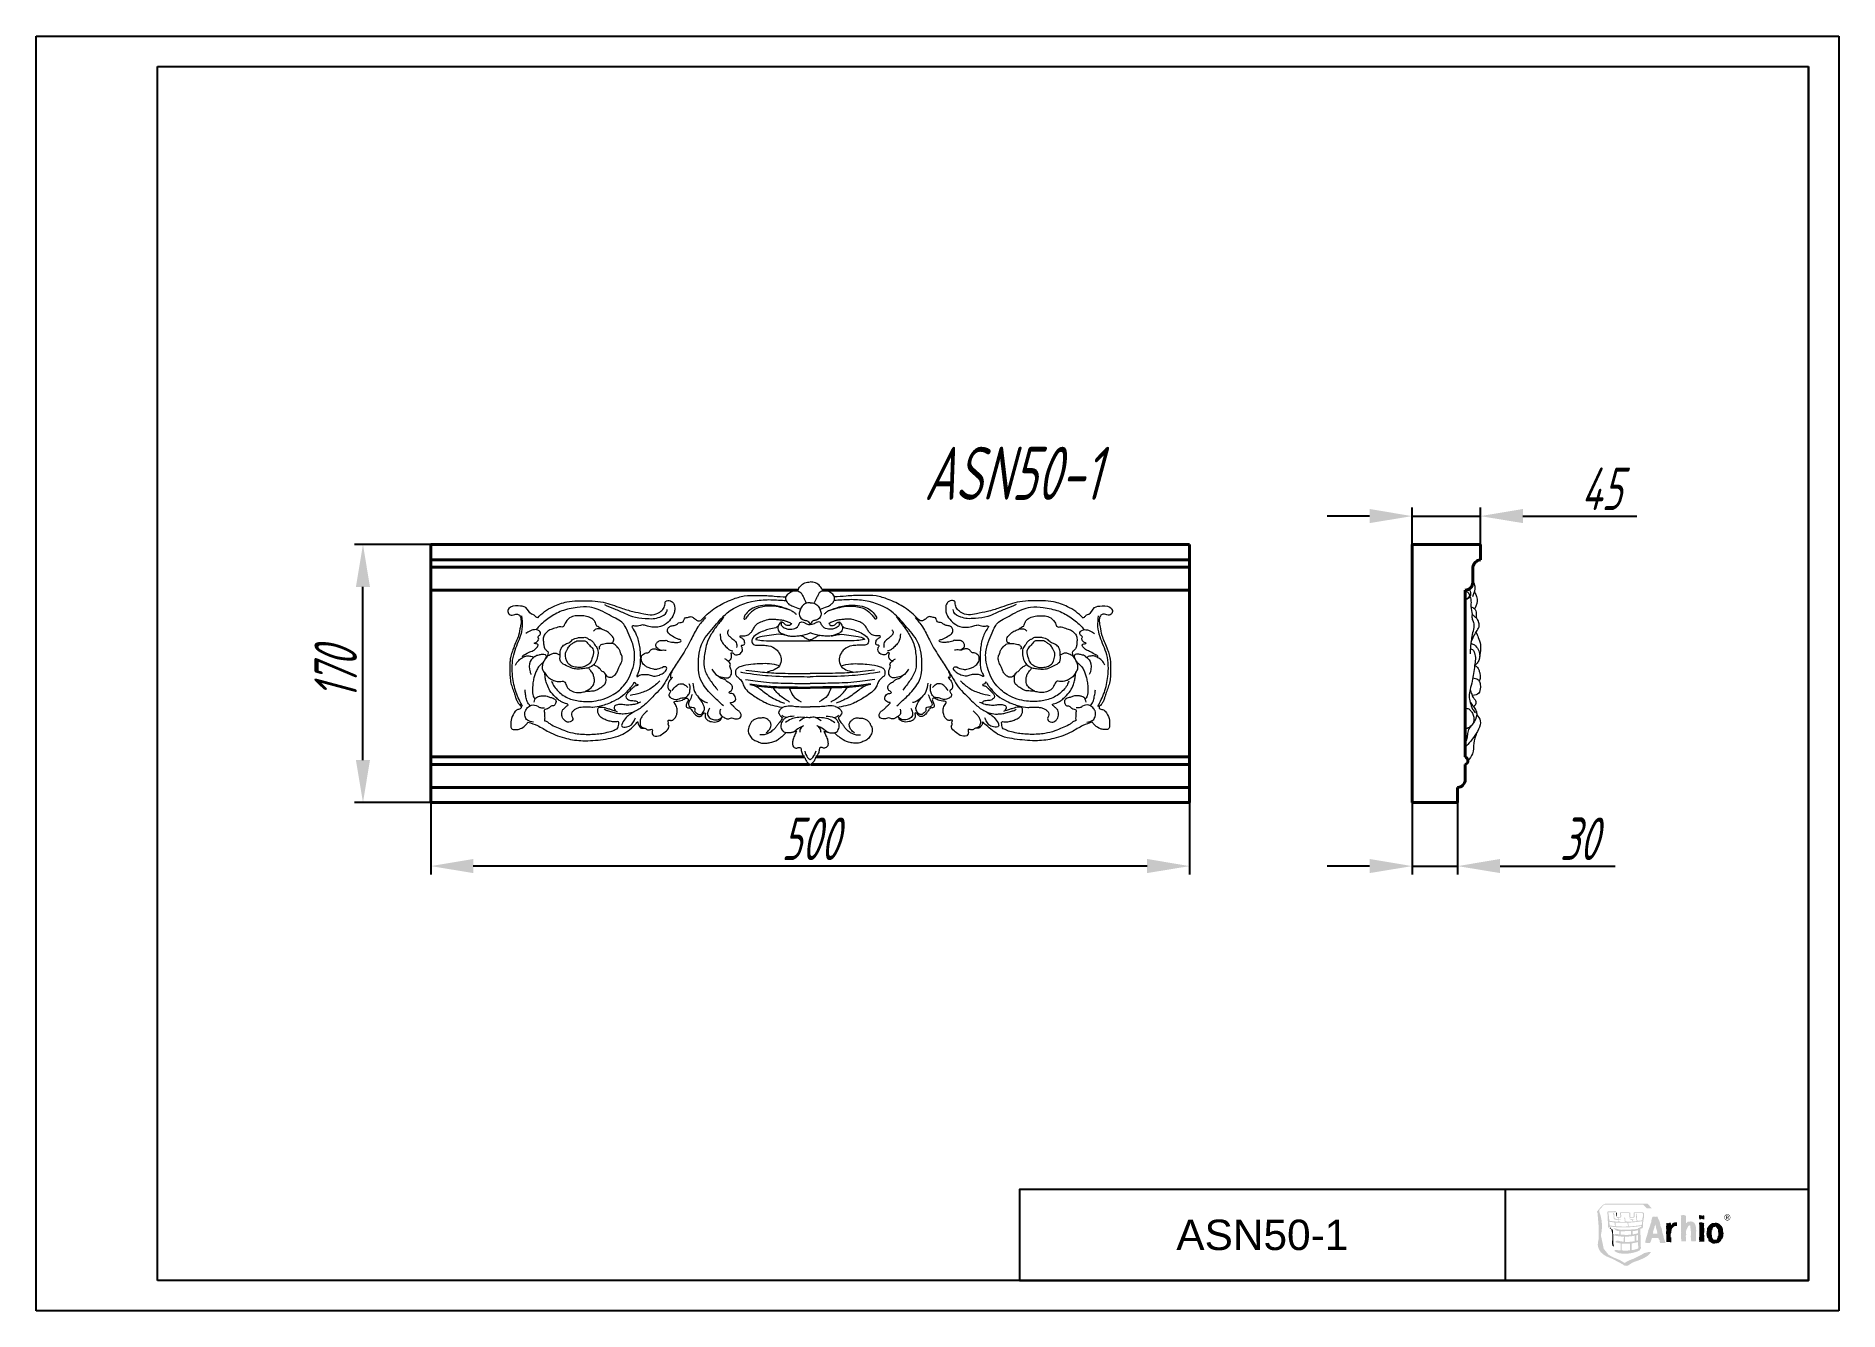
# Model space of a CAD drawing. Header units: millimetres. Extents: x 4031 to 5219, y 475 to 1315.
import ezdxf

# ---------------------------------------------------------------- set-up
doc = ezdxf.new("R2010")
doc.units = ezdxf.units.MM
for name, color, linetype, lineweight in [('архио', 252, 'Continuous', 40), ('Логотип', 7, 'Continuous', 0), ('ПВХ', 96, 'Continuous', 20), ('Размеры', 5, 'Continuous', 9), ('Размеры и Текст', 185, 'Continuous', 9)]:
    doc.layers.add(name, color=color, linetype=linetype, lineweight=lineweight)
doc.styles.add('H100', font='ARIAL.TTF', dxfattribs={"height": 100})
doc.styles.add('SIMPLEX', font='', dxfattribs={"width": 0.8, "oblique": 15})
doc.styles.add('Размер', font='ARIAL.TTF')
doc.styles.get('SIMPLEX').set_extended_font_data('GOST 2.304-81')
doc.dimstyles.new('1K8', dxfattribs={"dimscale": 8, "dimtxt": 3.5, "dimasz": 3.5, "dimexe": 0.7, "dimexo": 0, "dimgap": 0.5, "dimtad": 1, "dimdec": 0, "dimtxsty": 'SIMPLEX', "dimcen": 3.5, "dimadec": 0, "dimazin": 2, "dimtfac": 1, "dimtdec": 0, "dimtmove": 0, "dimatfit": 3, "dimldrblk": 'OPEN', "dimfxl": 1, "dimtolj": 1, "dimtzin": 0, "dimarcsym": 0})

msp = doc.modelspace()

# ---------------------------------------------------------------- texts
at = {"layer": 'Размеры', "insert": (4838.7, 525.3), "char_height": 20, "width": 468.51, "attachment_point": 5, "style": 'H100'}
msp.add_mtext('ASN50-1', dxfattribs=at)
at = {"layer": 'Размеры и Текст', "insert": (4615.9, 1044.7), "char_height": 35, "width": 194.049, "attachment_point": 1, "style": 'SIMPLEX'}
msp.add_mtext('ASN50-1', dxfattribs=at)

# ---------------------------------------------------------------- blocks, each defined once
blk = doc.blocks.new('*D39')
at = {"layer": 'Defpoints', "color": 0, "transparency": 16777216}
for p in [(4290.8, 810.3), (4790.8, 810.3), (4290.8, 768.4)]:
    blk.add_point(p, dxfattribs=at)
at = {"layer": 'Размеры и Текст', "color": 0, "lineweight": -2, "transparency": 16777216}
for p, q in [((4290.8, 810.3), (4290.8, 762.8)), ((4790.8, 810.3), (4790.8, 762.8)), ((4762.8, 768.4), (4318.8, 768.4))]:
    blk.add_line(p, q, dxfattribs=at)
at = {"layer": 'Размеры и Текст', "color": 0, "transparency": 16777216}
for points in [[(4318.8, 773.1), (4318.8, 763.8), (4290.8, 768.4)], [(4762.8, 773.1), (4762.8, 763.8), (4790.8, 768.4)]]:
    blk.add_solid(points, dxfattribs=at)
at = {"layer": 'Размеры и Текст', "color": 0, "transparency": 16777216, "insert": (4540.8, 786.4), "char_height": 28, "attachment_point": 5, "style": 'SIMPLEX'}
blk.add_mtext('\\A1;500', dxfattribs=at)
blk = doc.blocks.new('_OPEN')
at = {"color": 0, "linetype": 'ByBlock'}
for p, q in [((-1, 0.167), (0, 0)), ((0, 0), (-1, -0.167)), ((0, 0), (-1, 0))]:
    blk.add_line(p, q, dxfattribs=at)
blk = doc.blocks.new('*D40')
at = {"layer": 'Defpoints', "color": 0, "transparency": 16777216}
for p in [(4246.1, 980.3), (4290.8, 980.3), (4290.8, 810.3)]:
    blk.add_point(p, dxfattribs=at)
at = {"layer": 'Размеры и Текст', "color": 0, "lineweight": -2, "transparency": 16777216}
for p, q in [((4290.8, 980.3), (4240.5, 980.3)), ((4246.1, 838.3), (4246.1, 952.3)), ((4290.8, 810.3), (4240.5, 810.3))]:
    blk.add_line(p, q, dxfattribs=at)
at = {"layer": 'Размеры и Текст', "color": 0, "transparency": 16777216}
for points in [[(4241.4, 952.3), (4250.7, 952.3), (4246.1, 980.3)], [(4241.4, 838.3), (4250.7, 838.3), (4246.1, 810.3)]]:
    blk.add_solid(points, dxfattribs=at)
at = {"layer": 'Размеры и Текст', "color": 0, "transparency": 16777216, "insert": (4228.1, 895.3), "char_height": 28, "attachment_point": 5, "rotation": 90, "style": 'SIMPLEX'}
blk.add_mtext('\\A1;170', dxfattribs=at)
blk = doc.blocks.new('*D41')
at = {"layer": 'Defpoints', "color": 0, "transparency": 16777216}
for p in [(4937.4, 999), (4937.4, 980.3), (4982.4, 980.3)]:
    blk.add_point(p, dxfattribs=at)
at = {"layer": 'Размеры и Текст', "color": 0, "lineweight": -2, "transparency": 16777216}
for p, q in [((4909.4, 999), (4881.4, 999)), ((4937.4, 980.3), (4937.4, 1004.6)), ((4937.4, 999), (4982.4, 999)), ((4982.4, 980.3), (4982.4, 1004.6)), ((5010.4, 999), (5085.5, 999))]:
    blk.add_line(p, q, dxfattribs=at)
at = {"layer": 'Размеры и Текст', "color": 0, "transparency": 16777216}
for points in [[(4909.4, 1003.7), (4909.4, 994.4), (4937.4, 999)], [(5010.4, 1003.7), (5010.4, 994.4), (4982.4, 999)]]:
    blk.add_solid(points, dxfattribs=at)
at = {"layer": 'Размеры и Текст', "color": 0, "transparency": 16777216, "insert": (5062, 1017), "char_height": 28, "attachment_point": 5, "style": 'SIMPLEX'}
blk.add_mtext('\\A1;45', dxfattribs=at)
blk = doc.blocks.new('*D42')
at = {"layer": 'Defpoints', "color": 0, "transparency": 16777216}
for p in [(4937.4, 810.3), (4967.4, 810.3), (4967.4, 768.4)]:
    blk.add_point(p, dxfattribs=at)
at = {"layer": 'Размеры и Текст', "color": 0, "lineweight": -2, "transparency": 16777216}
for p, q in [((4937.4, 810.3), (4937.4, 762.8)), ((4967.4, 810.3), (4967.4, 762.8)), ((4909.4, 768.4), (4881.4, 768.4)), ((4937.4, 768.4), (4967.4, 768.4)), ((4995.4, 768.4), (5071.3, 768.4))]:
    blk.add_line(p, q, dxfattribs=at)
at = {"layer": 'Размеры и Текст', "color": 0, "transparency": 16777216}
for points in [[(4909.4, 773.1), (4909.4, 763.8), (4937.4, 768.4)], [(4995.4, 773.1), (4995.4, 763.8), (4967.4, 768.4)]]:
    blk.add_solid(points, dxfattribs=at)
at = {"layer": 'Размеры и Текст', "color": 0, "transparency": 16777216, "insert": (5047.3, 786.4), "char_height": 28, "attachment_point": 5, "style": 'SIMPLEX'}
blk.add_mtext('\\A1;30', dxfattribs=at)
blk = doc.blocks.new('Logo')
at = {"layer": 'Логотип'}
h = blk.add_hatch(color=256, dxfattribs=at)
edge = h.paths.add_edge_path()
edge.add_arc((-11.77, 9.97), 14.12, 347.7022, 349.8286, ccw=False)
edge.add_arc((8.64, 5.38), 6.8, 166.5465, 175.6657)
edge.add_arc((4.01, 6.08), 2.16, 184.8885, 231.8186)
edge.add_arc((5.05, 7.51), 3.93, 232.882, 245.4855)
edge.add_arc((9.16, 16.38), 13.7, 245.2577, 249.0679)
edge.add_arc((-0.17, -8.08), 12.48, 64.5367, 69.2139, ccw=False)
edge.add_arc((3.65, -0.11), 3.64, 49.4282, 64.7759, ccw=False)
edge.add_arc((6.1, 2.69), 0.0941, 200.3248, 218.0088)
edge.add_arc((6.17, 2.74), 0.178, 217.6976, 228.5452)
edge.add_arc((6.31, 2.9), 0.394, 228.852, 241.6192)
edge.add_arc((6.53, 3.24), 0.803, 239.1243, 255.0492)
edge.add_arc((6.59, 3.5), 1.07, 255.4649, 271.3492)
edge.add_arc((6.62, 2.91), 0.476, 270.0813, 305.3132)
edge.add_arc((9.29, -0.49), 3.85, 119.1572, 128.5241, ccw=False)
edge.add_arc((9.57, -1.13), 4.55, 115.0831, 118.3468, ccw=False)
edge.add_arc((8.49, 1.14), 2.04, 111.5636, 114.5511, ccw=False)
edge.add_arc((4.01, 12.24), 9.94, 292.0414, 292.1671)
edge.add_arc((1.57, 18.34), 16.51, 292.0497, 292.3291)
edge.add_arc((7.54, 3.76), 0.755, 293.1803, 294.5819)
edge.add_arc((37.34, -83.13), 91.11, 108.8014, 108.8781, ccw=False)
edge.add_arc((3.19, 17.67), 15.32, 288.1832, 292.5)
edge.add_arc((7.32, 7.85), 4.66, 291.795, 305.9891)
edge.add_arc((8.33, 6.19), 2.73, 309.2804, 326.7137)
edge.add_arc((10.3, 0.83), 3.88, 85.3612, 91.0157)
edge.add_arc((10.14, 7.55), 2.85, 261.1562, 271.9791, ccw=False)
edge.add_arc((8.67, 5.48), 1.27, 310.6512, 324.2542, ccw=False)
edge.add_arc((12.83, 0.72), 5.05, 131.3743, 132.6076)
edge.add_arc((7.37, 6.74), 3.07, 293.7487, 311.6391, ccw=False)
edge.add_arc((4.59, 13), 9.93, 288.2602, 293.8876, ccw=False)
edge.add_arc((13.66, -13.78), 18.35, 108.9431, 110.4472)
edge.add_arc((9.03, -1.13), 4.88, 111.4003, 124.5173)
edge.add_arc((3.85, -0.1), 3.84, 51.0951, 65.069)
edge.add_arc((-0.08, -8.45), 13.07, 64.853, 69.1295)
edge.add_arc((9.47, 16.56), 13.7, 245.2449, 249.0549, ccw=False)
edge.add_arc((5.37, 7.7), 3.93, 232.8703, 245.4725, ccw=False)
edge.add_arc((4.33, 6.26), 2.16, 184.8873, 231.807, ccw=False)
edge.add_arc((12.23, 5.35), 10.08, 167.8655, 175.8766, ccw=False)
edge.add_arc((-4.06, 8.98), 6.61, 346.8094, 381.3427)
edge.add_arc((2.34, 11.49), 0.266, 137.0811, 205.3253, ccw=False)
edge.add_arc((0.36, 13.44), 2.51, 315.2841, 317.5423)
edge.add_arc((2444.57, -2201.51), 3296.01, 137.80931, 137.81729, ccw=False)
edge.add_arc((-1967.67, 1798.01), 2659.17, 317.8086, 317.82085)
edge.add_line((2.9, 12.51), (9.32, 12.51))
edge.add_line((9.32, 12.51), (9.35, 12.51))
edge.add_arc((-4.59, -1.21), 19.56, 43.3547, 44.5206, ccw=False)
edge.add_arc((23.85, 25.65), 19.56, 223.3547, 224.5206)
edge.add_line((9.9, 11.93), (10.74, 11.93))
edge.add_arc((16.09, 17.2), 7.51, 223.1115, 224.549, ccw=False)
edge.add_arc((26.68, 27.01), 21.95, 221.5384, 222.9046, ccw=False)
edge.add_arc((-88.21, -75.47), 132.02, 41.7639, 41.7939)
edge.add_arc((10.08, 12.39), 0.18, 42.6921, 55.2568)
edge.add_arc((9.11, 11.58), 1.44, 41.8372, 46.6305)
edge.add_arc((9.82, 12.34), 0.393, 45.2899, 58.8221)
edge.add_arc((9.97, 12.59), 0.0969, 59.4875, 81.8704)
edge.add_arc((9.88, 8.47), 4.22, 88.5639, 91.4075)
edge.add_line((9.78, 12.69), (6.66, 12.69))
edge.add_line((6.66, 12.69), (3.25, 12.68))
edge.add_arc((3.34, 11.74), 0.948, 95.2045, 110.3432)
edge.add_arc((71.3, -49.24), 92.15, 137.7713, 137.8209, ccw=False)
edge.add_line((3.06, 12.69), (2.94, 12.62))
edge.add_arc((-630.23, 1109.65), 1266.65, 299.98223, 299.99223, ccw=False)
edge.add_line((2.75, 12.51), (2.78, 12.51))
edge.add_arc((3.85, 10.98), 1.86, 124.9431, 137.7403)
edge.add_arc((7.12, 7.98), 6.31, 137.5616, 141.4899)
edge.add_arc((-1.38, 14.69), 4.53, 315.6563, 321.9572, ccw=False)
edge.add_arc((2.38, 10.97), 0.766, 132.7113, 141.1615)
edge.add_arc((1.92, 11.34), 0.174, 141.5666, 171.2739)
edge.add_arc((1.99, 11.35), 0.251, 175.46, 201.2759)
edge.add_arc((3.66, 11.97), 2.02, 200.5433, 204.461)
edge.add_arc((-3.53, 8.91), 5.79, 16.9043, 22.5186, ccw=False)
edge.add_arc((-4.45, 8.77), 6.71, -11.1305, 15.7687, ccw=False)
h = blk.add_hatch(color=256, dxfattribs=at)
h.paths.add_polyline_path([(3.76, 9.86, -0.074124), (3.79, 9.86, 0.028962), (5.29, 9.69), (5.26, 9.72), (5.25, 9.97), (5.13, 9.97), (4.85, 10.03), (4.56, 10.11), (4.5, 10.19), (4.47, 10.66), (4.44, 10.89), (4.41, 11), (4.37, 11.11), (4.55, 11.11), (4.59, 10.7), (4.58, 10.3), (4.7, 10.24), (4.84, 10.18), (5.12, 10.09), (5.24, 10.08), (5.22, 10.2), (5.2, 10.28), (5.18, 10.34), (5.12, 10.33), (4.99, 10.4), (4.98, 10.46), (5.03, 10.49), (5.22, 10.48), (5.43, 10.48), (5.52, 10.5), (5.57, 10.57), (5.56, 10.79), (5.52, 11.13), (5.54, 11.2), (5.6, 11.22), (5.76, 11.25), (6.16, 11.26), (6.56, 11.24), (7.21, 11.21), (7.25, 11.05), (7.25, 10.76), (7.24, 10.48), (7.66, 10.48), (7.74, 10.5), (7.8, 10.57), (7.78, 10.79), (7.75, 11.13), (7.77, 11.2), (7.83, 11.22), (7.98, 11.25), (8.38, 11.26), (8.78, 11.24), (9.43, 11.21), (9.47, 11.05), (9.48, 10.76), (9.45, 10.26), (9.39, 10.24, -0.040883), (9.4, 10.1), (9.39, 9.98), (9.34, 9.67), (9.32, 9.29), (9.31, 9.17, -0.327709), (9.33, 9.14, -0.098794), (9.32, 9.12, -0.061229), (9.31, 9.09), (9.3, 8.94), (9.29, 8.8), (9.26, 8.71), (9.22, 8.65), (9.16, 8.62), (9.02, 8.58), (8.84, 8.55), (8.87, 8.52, -0.000169), (8.9, 7.54, -0.000336), (8.92, 6.86, -0.00067), (8.92, 6.64, -0.001326), (8.93, 6.58, -0.0026), (8.93, 6.56), (8.93, 6.56), (8.93, 5.81, 0.000227), (8.96, 5.47, -0.000531), (8.99, 5.38), (8.76, 4.97), (8.73, 4.95, -0.155779), (5.36, 4.52, -0.068645), (4.83, 4.73, -0.059092), (4.66, 4.85), (4.64, 4.87), (4.63, 5.04), (4.73, 5.04), (5.61, 4.98), (5.62, 6.13, -0.036867), (4.88, 6.29, -0.045573), (4.84, 6.31, -0.072028), (4.8, 6.33, -0.227731), (4.78, 6.38, -0.090302), (4.79, 6.41, -0.058066), (4.81, 6.44, -0.06748), (4.87, 6.49, -0.080075), (5.04, 6.57, -0.049629), (5.13, 6.58, -0.09146), (5.2, 6.58, 0.048779), (6.14, 6.4), (6.16, 7.24, -0.042806), (4.63, 7.41, -0.044253), (4.59, 7.43, -0.073811), (4.55, 7.44, -0.251992), (4.53, 7.49, -0.093195), (4.54, 7.51, -0.065637), (4.56, 7.54, -0.058615), (4.62, 7.59, -0.071668), (4.79, 7.68, -0.044358), (4.88, 7.7, -0.084534), (4.95, 7.7, 0.014405), (5.43, 7.61), (5.44, 8.15), (5.39, 8.16), (5.08, 8.18), (4.77, 8.32), (4.74, 8.36), (4.7, 8.4), (4.63, 8.48), (4.54, 8.55), (4.45, 8.6), (4.48, 8.64), (4.51, 8.65), (4.59, 8.64), (4.68, 8.6), (4.77, 8.57), (5.68, 8.36), (7.07, 8.39), (8.4, 8.5), (8.5, 8.57), (8.5, 8.63), (8.64, 8.69), (8.68, 8.68), (8.86, 8.79), (9.1, 8.94), (9.1, 9.02, -0.044716), (5.84, 8.76), (5.79, 8.75), (5.46, 8.75), (5.28, 8.77, -0.025947), (3.86, 8.92), (3.86, 8.86), (3.84, 8.78), (3.77, 8.73), (3.64, 8.73), (3.59, 8.75), (3.56, 8.81), (3.52, 9.28), (3.52, 9.76), (3.5, 10.72), (3.48, 10.85), (3.44, 10.98), (3.41, 11.24), (3.47, 11.28), (3.49, 11.32), (3.5, 11.38), (3.55, 11.42), (4.8, 11.44), (4.85, 11.38), (4.85, 11.32), (4.82, 11.26), (4.75, 11.22), (3.6, 11.22), (3.64, 10.98), (3.68, 10.74), (3.73, 10.26)])
h.paths.add_polyline_path([(6.9, 8.92), (6.91, 8.95), (6.94, 9.1), (6.92, 9.22), (6.91, 9.43), (6.88, 9.52), (6.85, 9.54, 0.02601), (8.83, 9.74), (8.95, 9.74), (9.07, 9.76), (9.14, 9.79), (9.18, 9.79), (9.18, 9.77), (9.13, 9.35), (9.11, 9.15, -0.029458)], flags=16)
h.paths.add_polyline_path([(8.49, 8.3), (8.5, 8.27), (8.5, 7.8), (8.49, 7.8, -0.036386), (7.61, 7.61), (7.63, 8.15), (7.82, 8.15)], flags=16)
h.paths.add_polyline_path([(8.6, 9.84), (8.52, 9.86), (8.41, 9.9), (8.32, 9.94), (8.32, 10.19), (8.28, 11), (8.14, 11), (8.18, 10.38), (8.21, 10.31), (8.23, 10.16), (8.25, 9.87), (8.3, 9.82), (8.36, 9.81, -0.00954), (7.63, 9.73), (7.64, 9.75), (7.67, 9.83), (7.66, 9.91), (7.65, 10.01), (7.86, 10.05), (8.02, 10.1), (7.55, 10.1), (7.52, 10.11), (7.51, 10.1), (7.48, 10.1), (7.34, 10.13), (7.26, 10.14), (7.2, 10.1), (7.25, 10.04), (7.39, 10), (7.5, 10), (7.52, 9.95), (7.58, 9.81), (7.59, 9.73, -0.010797), (6.83, 9.68), (6.65, 9.72), (6.51, 9.76), (6.39, 9.8), (6.4, 10.08), (6.36, 10.36), (6.18, 10.36), (6.22, 10.28), (6.25, 10.21), (6.28, 10.04), (6.31, 9.72), (6.37, 9.67), (6.41, 9.67, -0.012603), (5.62, 9.67), (5.49, 9.72), (5.4, 9.76), (5.31, 9.8), (5.32, 9.97), (5.4, 9.97), (5.55, 10.01), (5.7, 10.08), (5.41, 10.06), (5.32, 10.07), (5.32, 10.08), (5.29, 10.34), (5.46, 10.34), (5.54, 10.35), (5.64, 10.4), (5.69, 10.46), (5.72, 10.54), (5.72, 10.64), (5.72, 10.74), (5.7, 10.95), (5.71, 11.13), (6.37, 11.11), (7.02, 11.11), (7.06, 11.01), (7.08, 10.89), (7.08, 10.67), (7.09, 10.44), (7.13, 10.22), (7.22, 10.26), (7.23, 10.34), (7.68, 10.34), (7.77, 10.35), (7.87, 10.4), (7.92, 10.46), (7.94, 10.54), (7.94, 10.64), (7.94, 10.74), (7.92, 10.95), (7.93, 11.13), (8.59, 11.11), (9.24, 11.11), (9.28, 11.01), (9.3, 10.89), (9.3, 10.67), (9.31, 10.52), (9.25, 10.52), (9.2, 9.93, -0.007297)], flags=16)
h.paths.add_polyline_path([(8.5, 7.52), (8.5, 6.62, -0.009977), (8.2, 6.55), (8.22, 7.45, 0.010834)], flags=16)
h.paths.add_polyline_path([(7.95, 7.39), (7.93, 6.5), (7.93, 6.49, -0.062015), (6.32, 6.38), (6.34, 7.24, 0.051735)], flags=16)
h.paths.add_polyline_path([(7.36, 8.15), (7.34, 7.57, -0.056424), (5.61, 7.59), (5.62, 8.12), (5.81, 8.09), (6.46, 8.15), (7.14, 8.15)], flags=16)
h.paths.add_polyline_path([(6.85, 8.92, -0.030639), (4.98, 8.95), (4.94, 8.96), (4.79, 9.01), (4.81, 9.33), (4.77, 9.57, 0.031686), (6.75, 9.53), (6.75, 9.47), (6.79, 9.31), (6.84, 9.06)], flags=16)
h.paths.add_polyline_path([(8.5, 6.35), (8.5, 6.13, 0.005048), (8.52, 5.7, 0.006907), (8.55, 5.5, -0.00011), (8.56, 5.33, -0.000702), (8.49, 5.29, 0.000511), (8.44, 5.26, 0.001188), (8.43, 5.25), (8.42, 5.25), (8.42, 5.25, -0.001047), (8.4, 5.24, -0.00051), (8.33, 5.22, -0.000222), (8.14, 5.16), (8.03, 5.13, 0.00004), (7.94, 5.1, 0.000208), (7.87, 5.08, 0.000359), (7.85, 5.07), (7.85, 5.07, -0.000296), (7.84, 5.07, -0.000097), (7.81, 5.07, 0.000588), (7.44, 5.02), (7.42, 6.13, 0.03222)], flags=16)
h.paths.add_polyline_path([(7.15, 6.1), (7.17, 4.99), (6.6, 4.93), (6.6, 4.93, 0.000105), (6.59, 4.93, 0.000092), (6.54, 4.93, 0.000114), (6.36, 4.94, 0.0003), (5.79, 4.97), (5.8, 6.11, 0.05073)], flags=16)
h.paths.add_polyline_path([(4.69, 8.97, -0.017018), (3.83, 9.09), (3.81, 9.21), (3.78, 9.56), (3.77, 9.69, 0.015445), (4.58, 9.59), (4.59, 9.57), (4.62, 9.48), (4.66, 9.29)], flags=16)
for points in [[(5, 11.11), (4.97, 11.2), (4.88, 11.26), (4.84, 11.21), (4.84, 11.15), (4.88, 10.99), (4.93, 10.73), (4.95, 10.47), (5, 10.63), (5.03, 10.78), (5.01, 10.9)], [(3.98, 8.55), (4.05, 8.58), (4.07, 8.61), (4.07, 8.64), (4.01, 8.71), (3.92, 8.71), (3.84, 8.68), (3.84, 8.59), (3.9, 8.55)], [(4.2, 7.98), (4.24, 7.74), (4.26, 7.49), (4.25, 6.92), (4.22, 6.34), (4.24, 5.81), (4.3, 5.74), (4.37, 5.68), (4.44, 5.64), (4.54, 5.66), (4.5, 5.77), (4.46, 5.89), (4.43, 6.14), (4.41, 6.46), (4.41, 6.83), (4.41, 7.22), (4.39, 7.96), (4.35, 8.24), (4.29, 8.44), (4.16, 8.5), (4.1, 8.47), (4.09, 8.42), (4.15, 8.2)]]:
    blk.add_hatch(color=256, dxfattribs=at).paths.add_polyline_path(points)
h = blk.add_hatch(color=256, dxfattribs=at)
edge = h.paths.add_edge_path()
edge.add_arc((23.66, 3.29), 14.32, 164.3255, 166.982)
edge.add_arc((10.41, 6.43), 0.709, 173.0989, 176.879)
edge.add_arc((8.4, 6.54), 1.3, 351.0561, 356.7048, ccw=False)
edge.add_arc((9.27, 6.41), 0.43, 342.1478, 350.7922, ccw=False)
edge.add_arc((9.52, 6.33), 0.162, 323.8885, 343.2174, ccw=False)
edge.add_arc((9.29, -2.4), 8.64, 85.621, 87.5888, ccw=False)
edge.add_arc((10.62, 14.96), 8.78, 265.6209, 267.6575)
edge.add_arc((10.25, 5.3), 0.891, 84.1924, 89.19, ccw=False)
edge.add_arc((10.42, 7.02), 0.839, 264.2342, 268.2788)
edge.add_arc((10.4, 6.38), 0.198, 267.7626, 282.7592)
edge.add_arc((10.42, 6.29), 0.101, 285.8618, 343.1346)
edge.add_arc((15.85, 4.35), 5.66, 158.4024, 160.3085, ccw=False)
edge.add_arc((1.96, 9.83), 9.27, 338.5099, 340.7378)
edge.add_arc((8.64, 7.49), 2.19, 340.7369, 344.8828)
edge.add_arc((10.35, 7.05), 0.425, 342.8244, 357.4155)
edge.add_line((10.77, 7.03), (11.25, 7.03))
edge.add_arc((11.11, -0.21), 7.24, 86.2087, 88.8693, ccw=False)
edge.add_line((11.59, 7.02), (11.86, 7.02))
edge.add_arc((12.24, 7.02), 0.381, 180.9513, 235.3303)
edge.add_arc((13.85, 6.92), 1.83, 186.504, 193.3705)
edge.add_arc((8.05, 5.63), 4.1, 7.7748, 12.2079, ccw=False)
edge.add_line((12.12, 6.18), (13.02, 6.18))
edge.add_line((13.02, 6.18), (13.08, 6.14))
edge.add_arc((13.3, 6.42), 0.353, 168.2377, 232.0862, ccw=False)
edge.add_arc((11.58, 5.98), 1.46, 20.1473, 26.8677)
edge.add_arc((16.17, 8.22), 3.65, 202.7917, 205.6264, ccw=False)
edge.add_arc((13.57, 7.14), 0.824, 192.1561, 203.6289, ccw=False)
edge.add_arc((3.83, 5.11), 9.12, 11.7417, 17.5914)
edge.add_arc((14.79, 8.52), 2.35, 187.4945, 196.0474, ccw=False)
edge.add_arc((8.87, 7.69), 3.62, 8.2372, 15.2092)
edge.add_arc((11.25, 8.33), 1.15, 15.8643, 26.1727)
edge.add_arc((11.75, 8.57), 0.598, 25.9465, 44.0397)
edge.add_arc((12.37, 9.05), 0.202, 177.2715, 198.9584, ccw=False)
edge.add_arc((12.95, 9.05), 0.778, 170.44, 179.1723, ccw=False)
edge.add_arc((11.16, 9.03), 1.03, 8.4532, 19.8728)
edge.add_arc((13.93, 10), 1.9, 189.0512, 198.8497, ccw=False)
edge.add_arc((11.16, 9.52), 0.911, 11.0893, 35.508)
edge.add_arc((12.71, 10.61), 0.985, 184.7611, 214.4209, ccw=False)
edge.add_line((11.73, 10.53), (11.47, 10.53))
edge.add_arc((11.46, 10.53), 0.0167, 324.0231, 359.1813, ccw=False)
edge.add_arc((11.45, 10.53), 0.0311, 299.2754, 322.8098, ccw=False)
edge.add_arc((11.41, 10.61), 0.111, 277.3217, 298.1854, ccw=False)
edge.add_arc((11.36, 10.9), 0.413, 270.3314, 279.2213, ccw=False)
edge.add_arc((11.36, 10.58), 0.0934, 247.6126, 269.3808, ccw=False)
edge.add_arc((10.98, 9.62), 0.945, 68.8097, 72.9449)
edge.add_arc((11.18, 10.28), 0.255, 71.3562, 87.8509)
edge.add_arc((11.24, 15.91), 5.37, 267.6556, 269.4413, ccw=False)
edge.add_arc((10.87, 6.96), 3.58, 87.5713, 89.3528)
edge.add_arc((10.65, 10.55), 0.262, 333.8137, 358.1723, ccw=False)
edge.add_arc((10.28, 10.72), 0.665, 321.4744, 334.579, ccw=False)
edge.add_arc((12.68, 9.58), 2.01, 158.9878, 175.9445)
edge.add_arc((9.91, 9.83), 0.776, 343.9477, 352.014, ccw=False)
edge.add_arc((11.55, 9.37), 0.93, 164.4271, 165.8357)
edge.add_arc((14.18, 8.39), 3.74, 161.1203, 164.8237)
edge.add_arc((-5.71, 14.07), 16.95, 341.453, 343.8942, ccw=False)
edge.add_arc((7.26, 9.7), 3.26, 336.2712, 341.757, ccw=False)
edge.add_arc((9.63, 8.65), 0.676, 327.7717, 336.5608, ccw=False)
edge.add_arc((10.05, 8.39), 0.178, 316.4383, 327.5834, ccw=False)
edge.add_arc((10.13, 8.31), 0.0705, 305.2255, 315.6384, ccw=False)
edge.add_arc((10.15, 8.28), 0.0341, 287.8549, 305.0387, ccw=False)
edge.add_arc((9.42, 8.18), 0.747, -11.4676, 5.407, ccw=False)
edge.add_arc((8.79, 8.3), 1.39, 337.321, 348.8626, ccw=False)
edge.add_arc((11.99, 7.15), 2.02, 162.3045, 168.095)
edge.add_arc((5.56, 8.59), 4.57, 343.592, 347.0724, ccw=False)
edge.add_arc((9.24, 7.5), 0.727, 335.6944, 343.9778, ccw=False)
edge.add_arc((9.76, 7.27), 0.16, 323.431, 335.8623, ccw=False)
edge.add_arc((9.85, 7.2), 0.0521, 309.2515, 322.7896, ccw=False)
edge.add_arc((9.87, 7.18), 0.0216, 284.5428, 309.486, ccw=False)
edge = h.paths.add_edge_path(flags=16)
edge.add_arc((12, 8.53), 0.853, 165.6872, 181.5126, ccw=False)
edge.add_arc((13.25, 8.19), 2.15, 159.2446, 165.1679, ccw=False)
edge.add_arc((7.18, 10.44), 4.33, 339.9673, 341.356)
edge.add_arc((10.95, 9.21), 0.365, 334.2873, 353.6347)
edge.add_arc((10.61, 9.25), 0.712, 353.6644, 364.9018)
edge.add_arc((11.1, 9.1), 0.297, 21.2349, 44.3233, ccw=False)
edge.add_arc((9.15, 8.77), 2.27, 3.6201, 11.2314, ccw=False)
edge.add_arc((14.29, 9.14), 2.87, 184.5236, 188.843)
edge.add_arc((10.43, 8.04), 1.21, 26.8677, 32.8113, ccw=False)
edge.add_arc((11.23, 8.43), 0.316, 14.053, 29.0924, ccw=False)
edge.add_arc((9.41, 7.75), 2.26, 2.352, 19.5589, ccw=False)
edge.add_arc((11.34, 7.83), 0.332, -11.4217, 2.5629, ccw=False)
edge.add_arc((11.59, 7.78), 0.0742, 336.9856, 346.5255, ccw=False)
edge.add_arc((11.62, 7.77), 0.0353, 321.4527, 337.2632, ccw=False)
edge.add_arc((11.64, 7.76), 0.0178, 271.1771, 321.4232, ccw=False)
edge.add_line((11.64, 7.74), (11.02, 7.74))
edge.add_line((11.02, 7.74), (10.96, 7.77))
edge.add_line((10.96, 7.77), (10.96, 7.83))
edge.add_arc((12.49, 7.83), 1.53, 164.4028, 179.8314, ccw=False)
edge.add_arc((11.94, 7.99), 0.958, 154.5395, 165.2208, ccw=False)
edge.add_arc((11.48, 8.21), 0.45, 145.0997, 154.2796, ccw=False)
edge.add_arc((11.29, 8.35), 0.212, 129.8078, 145.5829, ccw=False)
h = blk.add_hatch(color=256, dxfattribs=at)
edge = h.paths.add_edge_path()
edge.add_arc((12.22, 7.49), 0.944, 349.88, 357.2151, ccw=False)
edge.add_arc((18.14, 6.65), 5.04, 172.3563, 173.5142)
edge.add_arc((13.79, 7.15), 0.663, 173.3207, 176.3743)
edge.add_arc((13.24, 7.18), 0.111, 176.1115, 181.587)
edge.add_line((13.13, 7.18), (13.13, 7.17))
edge.add_arc((13.65, 7.17), 0.514, 179.594, 200.3604)
edge.add_arc((12.94, 6.9), 0.242, 19.4931, 21.1924, ccw=False)
edge.add_line((13.17, 6.98), (13.17, 6.98))
edge.add_arc((12.51, 6.97), 0.659, -6.2311, 1.0814, ccw=False)
edge.add_arc((10.49, 7.15), 2.68, 350.9923, 354.662, ccw=False)
edge.add_arc((14.71, 6.49), 1.58, 171.4768, 180.2913)
edge.add_arc((14.26, 6.48), 1.13, 179.7317, 183.1996)
edge.add_arc((13.28, 6.42), 0.154, 182.9109, 189.938)
edge.add_arc((13.16, 6.4), 0.0352, 190.0303, 199.4765)
edge.add_line((13.13, 6.39), (13.13, 6.39))
edge.add_line((13.13, 6.39), (13.23, 6.36))
edge.add_line((13.23, 6.36), (13.97, 6.32))
edge.add_arc((15.02, 6.61), 1.09, 166.4598, 195.3454, ccw=False)
edge.add_arc((-3.42, 11.06), 17.88, 346.4197, 346.5371)
edge.add_line((13.97, 6.9), (13.97, 7.16))
edge.add_arc((13.95, 7.17), 0.017, 310.3045, 332.0409, ccw=False)
edge.add_arc((13.94, 7.18), 0.032, 296.1339, 310.3205, ccw=False)
edge.add_arc((13.92, 7.22), 0.0829, 280.3176, 295.3616, ccw=False)
edge.add_arc((13.88, 7.47), 0.337, 268.5249, 280.2796, ccw=False)
edge.add_line((13.87, 7.14), (13.87, 7.74))
edge.add_arc((13.88, 7.8), 0.0596, 262.3884, 301.158)
edge.add_arc((13.86, 7.82), 0.0883, 304.1538, 334.3392)
edge.add_arc((13.73, 7.89), 0.235, 333.5279, 349.4189)
edge.add_arc((13.39, 7.96), 0.582, 348.7524, 357.5264)
edge.add_arc((13.32, 7.96), 0.647, 357.3529, 365.0741)
edge.add_arc((15.25, 8.11), 1.28, 175.4972, 184.326, ccw=False)
edge.add_arc((14.35, 8.19), 0.384, 145.795, 176.7612, ccw=False)
edge.add_arc((13.55, 8.48), 0.486, 351.4934, 362.2352)
edge.add_arc((14.47, 8.49), 0.432, 135.4805, 178.9559, ccw=False)
edge.add_arc((14.65, 8.37), 0.646, 104.3957, 139.2523, ccw=False)
edge.add_arc((14.62, 8.52), 0.495, 85.7496, 105.6926, ccw=False)
edge.add_arc((14.62, 8.8), 0.219, 69.422, 80.4554, ccw=False)
edge.add_arc((14.81, 9.33), 0.345, 252.0402, 273.3427)
edge.add_arc((14.81, 9.3), 0.306, 272.8154, 278.628)
edge.add_arc((14.84, 9.1), 0.106, 277.9954, 290.0894)
edge.add_arc((14.87, 9.03), 0.0325, 288.7686, 315.6776)
edge.add_arc((14.88, 9.02), 0.0166, 318.3895, 359.8743)
edge.add_line((14.9, 9.02), (14.9, 9.61))
edge.add_arc((14.83, 7.87), 1.74, 87.616, 103.9841)
edge.add_arc((14.53, 9.06), 0.517, 104.1946, 155.4331)
edge.add_arc((13.28, 9.58), 0.839, 330.5723, 338.3542, ccw=False)
edge.add_arc((13.78, 9.31), 0.272, 321.7891, 330.1645, ccw=False)
edge.add_arc((13.89, 9.21), 0.121, 307.7294, 322.1202, ccw=False)
edge.add_arc((14.51, 9.23), 0.55, 185.9255, 192.038, ccw=False)
edge.add_arc((12.15, 8.95), 1.82, 7.0618, 12.7715)
edge.add_arc((13.32, 9.21), 0.621, 12.9789, 21.6868)
edge.add_arc((13.69, 9.37), 0.222, 20.436, 40.7283)
edge.add_arc((13.8, 9.46), 0.0788, 40.4113, 85.745)
edge.add_arc((13.8, 9.27), 0.267, 89.1589, 103.2922)
edge.add_arc((13.89, 8.97), 0.586, 104.6727, 116.7768)
edge.add_arc((13.39, 9.95), 0.516, 275.3947, 297.5223, ccw=False)
edge.add_arc((13.42, 9.59), 0.154, 261.7703, 274.7792, ccw=False)
edge.add_arc((13.41, 9.49), 0.0564, 223.9453, 259.681, ccw=False)
edge.add_arc((13.48, 9.55), 0.151, 216.5006, 222.482, ccw=False)
edge.add_arc((13.28, 9.4), 0.108, 38.3491, 85.4689)
edge.add_arc((13.25, 9.14), 0.36, 84.5048, 101.7044)
edge.add_arc((13.2, 9.39), 0.109, 100.3409, 116.3563)
edge.add_arc((13.17, 9.45), 0.0411, 117.188, 132.1837)
edge.add_arc((13.15, 9.46), 0.0215, 132.1749, 155.1374)
edge.add_line((13.13, 9.47), (13.13, 9.47))
edge.add_line((13.13, 9.47), (13.13, 9.46))
edge.add_arc((13.25, 9.47), 0.119, 181.302, 190.1964)
edge.add_arc((13.34, 9.49), 0.211, 191.8586, 201.1305)
edge.add_arc((12.65, 9.25), 0.522, -20.7289, 18.7597, ccw=False)
edge.add_arc((13.61, 8.88), 0.501, 158.8704, 196.041)
edge.add_arc((12, 8.44), 1.16, -8.3818, 14.9118, ccw=False)
edge.add_arc((16.09, 7.9), 2.97, 172.7083, 188.7376)
h = blk.add_hatch(color=256, dxfattribs=at)
edge = h.paths.add_edge_path()
edge.add_arc((9.46, 6.82), 6.92, 1.2237, 3.5335)
edge.add_arc((15.49, 7.19), 0.882, 3.2572, 8.1577)
edge.add_arc((16.19, 7.3), 0.168, 8.0253, 15.5043)
edge.add_arc((16.31, 7.33), 0.047, 15.7548, 24.4302)
edge.add_line((16.35, 7.35), (16.35, 7.35))
edge.add_line((16.35, 7.35), (16.44, 7.57))
edge.add_line((16.44, 7.57), (16.44, 7.58))
edge.add_arc((16.21, 7.56), 0.237, 3.1713, 6.5406)
edge.add_arc((14.51, 7.38), 1.94, 6.2275, 7.7613)
edge.add_arc((3.9, 5.97), 12.64, 7.6219, 8.3542)
edge.add_arc((-21.23, 2.34), 38.04, 8.254, 8.6118)
edge.add_arc((16.79, 8.02), 0.413, 164.4735, 177.255, ccw=False)
edge.add_arc((18.51, 7.63), 2.18, 162.6954, 166.7668, ccw=False)
edge.add_arc((19.65, 7.3), 3.36, 156.1305, 163.039, ccw=False)
edge.add_arc((17.87, 8.13), 1.4, 142.2865, 157.9493, ccw=False)
edge.add_arc((17.02, 8.79), 0.325, 118.988, 142.7421, ccw=False)
edge.add_arc((16.93, 8.93), 0.162, 88.4782, 114.4095, ccw=False)
edge.add_arc((16.95, 8.38), 0.709, 86.357, 91.1215, ccw=False)
edge.add_arc((16.99, 8.9), 0.184, 69.9967, 86.8023, ccw=False)
edge.add_arc((17.01, 8.98), 0.0989, 39.2487, 69.1043, ccw=False)
edge.add_arc((16.98, 8.97), 0.135, 9.5132, 36.7811, ccw=False)
edge.add_arc((12.76, 7.9), 4.49, -2.5667, 14.0037, ccw=False)
edge.add_arc((16.92, 7.64), 0.335, -9.629, 10.2401, ccw=False)
edge.add_arc((16.38, 7.75), 0.877, 342.1825, 349.5506, ccw=False)
edge.add_arc((17.9, 7.25), 0.722, 161.3142, 177.8524)
edge.add_line((17.18, 7.27), (17.18, 7.26))
edge.add_arc((13.6, 6.5), 3.66, -0.8006, 11.9358, ccw=False)
edge.add_arc((17.21, 15.54), 9.08, 270.3175, 275.102)
edge.add_arc((18.73, 6.59), 0.718, 175.3736, 187.8763, ccw=False)
edge.add_arc((18.42, 6.61), 0.406, 156.2317, 175.1695, ccw=False)
edge.add_line((18.05, 6.77), (18.05, 7.7))
edge.add_arc((18.52, 7.87), 0.504, 181.5018, 198.8929, ccw=False)
edge.add_arc((18.54, 7.9), 0.522, 174.3172, 185.0623, ccw=False)
edge.add_arc((18.26, 7.91), 0.248, 150.7969, 170.3776, ccw=False)
edge.add_arc((17.78, 8.17), 0.3, 332.3356, 359.6219)
edge.add_line((18.08, 8.17), (18.08, 8.22))
edge.add_arc((16.6, 7.98), 1.5, 8.9721, 19.122)
edge.add_arc((22.87, 8.71), 4.86, 177.1779, 182.8221, ccw=False)
edge.add_arc((17.96, 8.95), 0.0528, 2.9672, 17.4428)
edge.add_arc((17.69, 8.88), 0.341, 15.101, 19.1614)
edge.add_arc((16.63, 8.51), 1.46, 19.1384, 22.3368)
edge.add_arc((11.69, 6.49), 6.8, 22.2482, 24.7599)
edge.add_arc((17.26, 9.07), 0.659, 23.8108, 90.3746)
edge.add_arc((17.22, 4.47), 5.27, 89.5976, 91.1235)
edge.add_arc((17.12, 9.18), 0.547, 90.9486, 95.1086)
edge.add_arc((17.08, 9.6), 0.129, 95.1823, 100.7897)
edge.add_arc((17.06, 9.7), 0.0313, 99.414, 114.2014)
edge.add_arc((17.06, 9.23), 0.5, 91.103, 109.5023)
edge.add_arc((16.8, 10.56), 0.87, 263.6291, 276.3709, ccw=False)
edge.add_line((16.7, 9.7), (16.48, 9.47))
edge.add_line((16.48, 9.47), (16.39, 9.47))
edge.add_arc((20.69, 9.42), 4.3, 175.8433, 179.4223, ccw=False)
edge.add_arc((12.46, 10.03), 3.95, 355.7938, 359.3723)
edge.add_line((16.42, 9.98), (16.42, 10.06))
edge.add_arc((15.79, 10.05), 0.631, 0.9197, 12.4833)
edge.add_arc((17.07, 10.35), 0.693, 171.236, 193.7105, ccw=False)
edge.add_arc((15.18, 10.71), 1.24, 348.0794, 358.8569)
edge.add_arc((16.37, 10.69), 0.044, 358.0898, 373.3537)
edge.add_arc((16.4, 10.7), 0.0182, 14.1608, 39.0669)
edge.add_arc((16.4, 10.7), 0.014, 40.9515, 68.9819)
edge.add_arc((16.4, 10.69), 0.0213, 70.0904, 89.9871)
edge.add_arc((16.4, 10.65), 0.0613, 91.2344, 108.7309)
edge.add_arc((16.48, 10.4), 0.328, 107.3827, 111.3416)
edge.add_arc((16.23, 11.02), 0.341, 287.3145, 291.3223, ccw=False)
edge.add_arc((16.31, 10.76), 0.0719, 271.9018, 288.365, ccw=False)
edge.add_arc((16.24, 11.42), 0.734, 267.7751, 276.1648, ccw=False)
edge.add_arc((16.22, 10.94), 0.253, 248.3319, 268.2519, ccw=False)
edge.add_line((16.12, 10.7), (16.12, 10.77))
edge.add_line((16.12, 10.77), (16.25, 10.77))
edge.add_arc((16.13, 10.65), 0.172, 43.9294, 79.5072)
edge.add_arc((19.12, 66.4), 55.66, 266.9009, 266.9455, ccw=False)
edge.add_arc((15.72, 4.47), 6.36, 86.4559, 89.5449)
edge.add_line((15.77, 10.83), (15.77, 10.75))
edge.add_arc((15.77, 10.62), 0.136, 90.7604, 106.7873)
edge.add_arc((15.84, 10.41), 0.357, 107.0265, 112.7234)
edge.add_arc((15.62, 10.92), 0.196, 283.9717, 293.9059, ccw=False)
edge.add_arc((15.66, 10.77), 0.0502, 266.7185, 282.7491, ccw=False)
edge.add_arc((15.66, 10.75), 0.0308, 241.5499, 265.9277, ccw=False)
edge.add_arc((15.66, 10.76), 0.0364, 216.4177, 239.8322, ccw=False)
edge.add_arc((15.69, 10.78), 0.0744, 200.7747, 216.1166, ccw=False)
edge.add_arc((15.87, 10.84), 0.261, 185.5085, 199.804, ccw=False)
edge.add_arc((15.55, 10.78), 0.0679, 35.3371, 91.5328)
edge.add_arc((16.09, 10.77), 0.547, 171.7439, 188.2561)
edge.add_arc((15.78, 10.72), 0.231, 188.2379, 197.9925)
edge.add_arc((16.78, 11.03), 1.28, 197.263, 199.4709)
edge.add_arc((15.14, 10.43), 0.472, -11.6487, 21.8836, ccw=False)
edge.add_arc((16.1, 10.2), 0.515, 164.8723, 192.9037)
edge.add_arc((15.08, 9.94), 0.537, -6.4147, 15.8499, ccw=False)
edge.add_arc((15.48, 9.89), 0.136, 327.1551, 353.3348, ccw=False)
edge.add_arc((15.53, 9.86), 0.0799, 288.4087, 324.8907, ccw=False)
edge.add_arc((15.25, 9.58), 0.367, -22.2226, 35.097, ccw=False)
edge.add_arc((15.93, 9.27), 0.377, 153.5317, 178.2872)
edge.add_arc((16.48, 9.33), 0.926, 182.7715, 197.982)
edge.add_arc((15.16, 8.93), 0.45, -19.2123, 15.072, ccw=False)
edge.add_arc((16.22, 8.56), 0.667, 161.359, 173.7344)
edge.add_arc((17.55, 8.5), 2, 176.0598, 182.4473)
edge.add_arc((17.61, 8.41), 2.06, 179.899, 193.4422)
edge.add_arc((15.26, 7.95), 0.354, 343.0608, 357.512, ccw=False)
edge.add_arc((15.89, 7.75), 0.31, 162.7479, 177.195)
edge.add_line((15.58, 7.77), (15.58, 6.94))
edge.add_arc((15.43, 6.83), 0.187, 9.2636, 34.1541, ccw=False)
edge.add_arc((15.03, 6.75), 0.591, 1.0052, 10.9698, ccw=False)
edge.add_arc((13.51, 6.73), 2.11, -5.1055, 0.8205, ccw=False)
edge.add_arc((19.55, 6.25), 3.95, 175.7021, 176.5041)
edge.add_line((15.61, 6.49), (16.44, 6.45))
edge.add_line((16.44, 6.45), (16.38, 6.58))
edge.add_arc((12.95, 6.77), 3.44, 356.7851, 363.2149)
h = blk.add_hatch(color=256, dxfattribs=at)
edge = h.paths.add_edge_path()
edge.add_arc((18.7, 9.36), 1.42, 78.4142, 91.4292)
edge.add_line((18.67, 10.78), (18.57, 10.78))
edge.add_arc((20.6, 10.44), 2.06, 170.4224, 179.4157)
edge.add_line((18.55, 10.46), (18.55, 10.4))
edge.add_arc((19.39, 10.43), 0.841, 182.0998, 191.0202)
edge.add_arc((17.3, 10.03), 1.28, 1.482, 10.4116, ccw=False)
edge.add_arc((18.58, 10.93), 0.86, 269.9453, 286.788)
edge.add_arc((18.72, 10.5), 0.416, 285.5927, 301.1918)
edge.add_arc((18.84, 10.3), 0.172, 301.7254, 316.8885)
edge.add_arc((18.9, 10.24), 0.0887, 316.7623, 341.601)
edge.add_arc((18.98, 10.05), 0.163, 52.7212, 87.4173, ccw=False)
edge.add_arc((18.8, 9.8), 0.471, 35.9079, 53.574, ccw=False)
edge.add_line((19.18, 10.08), (19.41, 10.08))
edge.add_arc((19.41, 10.1), 0.029, 271.6408, 353.6935)
edge.add_arc((19.38, 10.11), 0.0621, 352.3425, 381.6028)
edge.add_arc((19.29, 10.07), 0.161, 23.2223, 35.4121)
edge.add_arc((19.63, 10.29), 0.248, 206.9338, 210.5068, ccw=False)
edge.add_line((19.41, 10.18), (19.41, 10.69))
edge.add_line((19.41, 10.69), (19.37, 10.75))
edge.add_line((19.37, 10.75), (19.3, 10.75))
edge.add_arc((19.3, 10.53), 0.221, 90.8455, 108.9972)
edge.add_arc((19.43, 10.15), 0.625, 109.2615, 115.5162)
edge.add_arc((19, 11.04), 0.367, 282.8497, 297.11, ccw=False)
edge.add_arc((19.06, 10.79), 0.105, 252.6767, 282.9069, ccw=False)
edge.add_arc((19.04, 10.73), 0.049, 208.2776, 250.0535, ccw=False)
edge.add_arc((19.08, 10.75), 0.0934, 177.3144, 205.236, ccw=False)
h = blk.add_hatch(color=256, dxfattribs=at)
edge = h.paths.add_edge_path()
edge.add_arc((19.46, -9.14), 15.55, 92.9348, 93.2608, ccw=False)
edge.add_arc((18.07, 18.42), 12.04, 272.7977, 274.9668)
edge.add_arc((19.26, 4.52), 1.91, 85.5913, 94.4087, ccw=False)
edge.add_arc((18.6, 6.58), 0.83, 348.8165, 373.1915)
edge.add_arc((20.68, 7.05), 1.31, 180.7886, 192.2696, ccw=False)
edge.add_arc((19.7, 7.01), 0.327, 162.8387, 176.8829, ccw=False)
edge.add_arc((18.79, 7.28), 0.618, 344.2555, 354.1565)
edge.add_arc((19, 7.25), 0.414, 355.0552, 364.2312)
edge.add_arc((8.77, 6.43), 10.67, 4.5795, 5.3948)
edge.add_arc((34.96, 8.91), 15.63, 184.2421, 185.4182, ccw=False)
edge.add_arc((20.22, 7.84), 0.854, 179.382, 185.6363, ccw=False)
edge.add_line((19.36, 7.85), (19.37, 7.85))
edge.add_line((19.37, 7.85), (19.37, 7.85))
edge.add_arc((19.12, 7.78), 0.264, 11.7804, 15.5257, ccw=False)
edge.add_arc((18.35, 8.1), 1.06, 345.0148, 359.1182)
edge.add_line((19.41, 8.09), (19.41, 8.42))
edge.add_arc((16.97, 8.34), 2.44, 1.9336, 10.8082)
edge.add_arc((21.09, 9.12), 1.75, 185.0596, 190.445, ccw=False)
edge.add_arc((19.71, 8.98), 0.361, 167.988, 182.7178, ccw=False)
edge.add_arc((19.86, 8.94), 0.517, 144.4064, 167.8618, ccw=False)
edge.add_arc((20.46, 9.81), 1.17, 199.0201, 208.8736, ccw=False)
edge.add_arc((19.66, 9.53), 0.316, 187.3757, 198.7722, ccw=False)
edge.add_arc((19.44, 9.51), 0.0977, 164.1384, 188.8123, ccw=False)
edge.add_arc((20.22, 19.22), 9.73, 263.3972, 264.8628, ccw=False)
edge.add_arc((18.49, 4.91), 4.69, 82.5409, 88.8833)
edge.add_arc((18.18, 9.61), 0.4, 343.2597, 357.9762, ccw=False)
edge.add_arc((19.08, 9.37), 0.531, 166.7086, 196.5177)
edge.add_arc((17.64, 8.95), 0.967, 2.5322, 16.1948, ccw=False)
edge.add_arc((18.27, 9), 0.335, 341.7693, 359.9687, ccw=False)
edge.add_arc((18.9, 8.78), 0.331, 160.4667, 177.2687)
edge.add_line((18.57, 8.8), (18.57, 7.22))
edge.add_arc((18.67, 7.17), 0.106, 150.3563, 165.0012)
edge.add_arc((18.84, 7.12), 0.288, 164.3386, 171.7857)
edge.add_arc((19.49, 7.03), 0.939, 172.0519, 178.6936)
edge.add_arc((20.3, 6.99), 1.76, 177.9327, 186.5232)
edge.add_arc((15.88, 6.46), 2.7, 3.6478, 6.9996, ccw=False)
edge.add_arc((18.24, 6.6), 0.338, -11.615, 5.6502, ccw=False)
edge.add_arc((19.07, 6.39), 0.526, 163.975, 174.2216)
edge.add_arc((18.69, 6.43), 0.137, 175.6417, 184.2976)
edge.add_arc((18.61, 6.42), 0.0591, 183.7192, 200.3446)
edge.add_arc((18.57, 6.41), 0.0235, 200.6302, 268.646)
h = blk.add_hatch(color=256, dxfattribs=at)
edge = h.paths.add_edge_path()
edge.add_arc((19.92, 6.89), 0.102, 65.0887, 89.4951, ccw=False)
edge.add_arc((19.9, 6.85), 0.151, 34.2842, 63.8673, ccw=False)
edge.add_arc((19.73, 6.74), 0.358, 12.1629, 33.8686, ccw=False)
edge.add_arc((19.07, 6.58), 1.03, -0.035, 12.8684, ccw=False)
edge.add_arc((20.32, 6.65), 0.229, 198.8095, 225.7099)
edge.add_arc((20.61, 6.94), 0.637, 224.6044, 236.6134)
edge.add_arc((21.67, 8.56), 2.57, 236.9688, 243.8491)
edge.add_arc((18.79, 2.83), 3.84, 60.6411, 63.0346, ccw=False)
edge.add_arc((20.4, 5.66), 0.591, 49.9365, 61.873, ccw=False)
edge.add_line((20.78, 6.11), (21.19, 6.08))
edge.add_line((21.19, 6.08), (21.19, 6.11))
edge.add_line((21.19, 6.11), (21.19, 6.11))
edge.add_arc((21.22, 6.08), 0.0421, 106.8717, 124.2944, ccw=False)
edge.add_arc((21.27, 5.9), 0.226, 96.4795, 107.2884, ccw=False)
edge.add_arc((21.41, 4.86), 1.28, 91.2512, 97.2135, ccw=False)
edge.add_arc((21.49, 3.83), 2.31, 86.3666, 92.8176, ccw=False)
edge.add_arc((24.64, 1.47), 5.54, 121.2467, 122.7263, ccw=False)
edge.add_arc((20.97, 7.64), 1.63, 299.0098, 312.1987)
edge.add_arc((21.71, 6.8), 0.512, 313.9241, 353.9367)
edge.add_arc((22.29, 6.7), 0.0868, 131.6842, 150.0519, ccw=False)
edge.add_arc((22.27, 6.72), 0.0568, 106.6917, 130.8813, ccw=False)
edge.add_arc((22.28, 6.71), 0.0682, 84.3434, 105.4521, ccw=False)
edge.add_arc((22.27, 6.65), 0.131, 70.9699, 84.276, ccw=False)
edge.add_arc((20.85, 7.67), 1.72, 328.4675, 350.2617)
edge.add_arc((23.43, 7.34), 0.891, 169.1469, 177.6119, ccw=False)
edge.add_arc((20.63, 7.84), 1.95, 350.3137, 357.4529)
edge.add_arc((22, 7.77), 0.583, 357.8511, 369.2374)
edge.add_arc((22.34, 7.83), 0.233, 8.3186, 32.4608)
edge.add_arc((24.47, 8.56), 2.02, 194.5264, 197.2046, ccw=False)
edge.add_arc((22.75, 8.12), 0.245, 182.4616, 196.4495, ccw=False)
edge.add_arc((20.96, 8.09), 1.55, 0.7734, 5.2172)
edge.add_arc((21.02, 8.12), 1.48, 4.2319, 7.5586)
edge.add_arc((22.12, 8.27), 0.372, 6.194, 16.6657)
edge.add_arc((22.57, 8.41), 0.096, 185.355, 197.5877, ccw=False)
edge.add_arc((22.72, 8.43), 0.252, 179.5627, 185.9631, ccw=False)
edge.add_arc((23.19, 8.42), 0.719, 172.9276, 179.3415, ccw=False)
edge.add_arc((21.36, 8.29), 1.14, 11.2459, 54.2191)
edge.add_arc((22.19, 9.48), 0.313, 223.7674, 237.7394, ccw=False)
edge.add_arc((22.57, 9.85), 0.847, 217.3087, 224.5042, ccw=False)
edge.add_arc((21.29, 8.47), 1.06, 54.8954, 90.6099)
edge.add_arc((21.29, 9.23), 0.301, 92.2762, 108.9329)
edge.add_arc((21.55, 8.37), 1.2, 107.3098, 113.859)
edge.add_arc((21.05, 9.56), 0.0969, 255.6208, 276.9147, ccw=False)
edge.add_arc((21.11, 9.79), 0.329, 248.6056, 255.3688, ccw=False)
edge.add_arc((20.88, 9.21), 0.29, 67.7163, 87.8361)
edge.add_arc((20.9, 8.88), 0.619, 91.0742, 120.2797)
edge.add_arc((21.24, 8.25), 1.33, 119.0335, 133.5536)
edge.add_arc((21.43, 8.01), 1.65, 132.6425, 142.9248)
edge.add_arc((20.76, 8.51), 0.807, 142.6179, 149.9757)
edge.add_arc((20.31, 8.77), 0.288, 150.0901, 157.2122)
edge.add_arc((20.12, 8.85), 0.0778, 155.6582, 173.0411)
edge.add_arc((19.51, 9.19), 0.624, 319.5976, 327.6686, ccw=False)
edge.add_arc((21.1, 7.88), 1.44, 140.6891, 148.0949)
edge.add_arc((20.08, 8.51), 0.245, 147.2478, 164.6655)
edge.add_arc((19.93, 8.55), 0.085, 166.709, 176.1502)
edge.add_arc((20.35, 8.54), 0.507, 178.1686, 181.2307)
edge.add_arc((12.83, 8.55), 7.01, 359.2045, 359.8229, ccw=False)
edge.add_arc((15.57, 8.48), 4.27, 354.4647, 359.6001, ccw=False)
edge.add_arc((18.28, 8.22), 1.55, 347.9078, 354.5971, ccw=False)
edge.add_arc((19.41, 7.96), 0.394, 330.5696, 350.0335, ccw=False)
edge.add_arc((25.43, 8.48), 5.72, 187.1244, 191.3136)
edge.add_arc((23, 7.91), 3.23, 190.0067, 194.5625)
edge.add_arc((20.42, 7.24), 0.56, 193.9394, 202.5755)
edge.add_arc((19.99, 7.06), 0.0966, 202.0095, 216.8065)
edge.add_arc((19.93, 7.02), 0.0238, 217.4883, 236.5846)
edge.add_arc((19.92, 7), 0.00886, 237.1448, 274.501)
edge = h.paths.add_edge_path(flags=16)
edge.add_arc((20.91, 9.88), 1.06, 274.6575, 284.3444)
edge.add_arc((21.08, 9.21), 0.364, 284.4798, 293.1661)
edge.add_arc((21.17, 9.01), 0.146, 293.4607, 301.0205)
edge.add_arc((21.21, 8.93), 0.0584, 300.4058, 314.0238)
edge.add_arc((21.14, 8.55), 0.359, 39.415, 70.9261, ccw=False)
edge.add_arc((20.87, 8.38), 0.675, 22.0297, 36.3094, ccw=False)
edge.add_arc((22.17, 8.91), 0.724, 202.4109, 213.5797)
edge.add_arc((21.81, 8.68), 0.302, 215.3598, 243.9485)
edge.add_arc((23.42, 8.22), 1.75, 173.6695, 186.3305)
edge.add_arc((20.8, 7.65), 0.954, 9.2647, 23.1593, ccw=False)
edge.add_line((21.74, 7.8), (21.74, 7.69))
edge.add_arc((19.93, 7.76), 1.81, 339.394, 357.6273, ccw=False)
edge.add_arc((20.35, 7.51), 1.33, 330.4765, 343.0233, ccw=False)
edge.add_arc((21.2, 7.03), 0.362, 314.1171, 330.6997, ccw=False)
edge.add_arc((21.35, 6.88), 0.138, 296.782, 313.2049, ccw=False)
edge.add_arc((21.38, 6.82), 0.076, 271.144, 296.4201, ccw=False)
edge.add_line((21.38, 6.74), (20.97, 6.74))
edge.add_arc((20.97, 6.79), 0.0496, 244.9017, 268.4599, ccw=False)
edge.add_arc((20.99, 6.84), 0.105, 231.3359, 245.0514, ccw=False)
edge.add_arc((21.11, 6.98), 0.283, 217.3418, 230.7192, ccw=False)
edge.add_arc((21.67, 7.42), 1, 207.6003, 217.5666, ccw=False)
edge.add_arc((22.44, 7.86), 1.88, 203.4371, 208.6377, ccw=False)
edge.add_arc((21.57, 7.49), 0.935, 200.0243, 203.7112, ccw=False)
edge.add_arc((20.95, 7.26), 0.273, 195.9361, 200.0552, ccw=False)
edge.add_arc((20.77, 7.21), 0.0877, 191.3883, 195.7714, ccw=False)
edge.add_line((20.68, 7.19), (20.68, 7.19))
edge.add_arc((11.32, 6.34), 9.4, 5.1855, 6.6845)
edge.add_arc((25.27, 8.05), 4.66, 181.0779, 187.4995, ccw=False)
edge.add_line((20.62, 7.96), (20.62, 8))
edge.add_arc((22.01, 7.99), 1.39, 157.4227, 179.7707, ccw=False)
edge.add_arc((21.43, 8.25), 0.754, 140.7656, 158.9886, ccw=False)
edge.add_arc((21.1, 8.51), 0.337, 123.4534, 140.0817, ccw=False)
edge.add_arc((21.03, 8.63), 0.198, 98.2978, 123.2822, ccw=False)
at = {"layer": 'Логотип', "insert": (22.69, 10.9), "char_height": 2.5, "attachment_point": 1, "style": 'Размер'}
blk.add_mtext('{\\fArial|b0|i0|c0|p34;\\H0.4x;®}', dxfattribs=at)
blk = doc.blocks.new('A$C49AA496E')
for p, q in [((0, 0), (0, 210)), ((0, 210), (297, 210)), ((297, 210), (297, 0)), ((20, 5), (20, 205)), ((20, 205), (292, 205)), ((292, 205), (292, 5)), ((292, 5), (20, 5)), ((297, 0), (0, 0))]:
    blk.add_line(p, q)

# ---------------------------------------------------------------- dimensions: what is measured, and where the dimension line sits
at = {"layer": 'Размеры и Текст'}
dim = msp.add_linear_dim(base=(4937.4, 999), p1=(4982.4, 980.3), p2=(4937.4, 980.3), angle=180, dimstyle='1K8', dxfattribs=at)
dim.commit()
dim.dimension.update_dxf_attribs({"geometry": '*D41', "text_midpoint": (5062, 999), "dimtype": 160})
dim = msp.add_linear_dim(base=(4246.1, 980.3), p1=(4290.8, 810.3), p2=(4290.8, 980.3), angle=90, dimstyle='1K8', dxfattribs=at)
dim.commit()
dim.dimension.update_dxf_attribs({"geometry": '*D40', "text_midpoint": (4228.1, 895.3)})
for base, p1, p2, picture, middle in [((4290.8, 768.4), (4790.8, 810.3), (4290.8, 810.3), '*D39', (4540.8, 786.4)), ((4967.4, 768.4), (4937.4, 810.3), (4967.4, 810.3), '*D42', (5047.3, 786.4))]:
    dim = msp.add_linear_dim(base=base, p1=p1, p2=p2, dimstyle='1K8', dxfattribs=at)
    dim.commit()
    dim.dimension.update_dxf_attribs({"geometry": picture, "text_midpoint": middle})

# ---------------------------------------------------------------- linework, layer by layer
msp.add_line((4998.7, 555.3), (4998.7, 495.3))
for points in [[(5198.7, 555.3), (5198.7, 1295.3)], [(4998.7, 555.3), (4678.7, 555.3)]]:
    msp.add_lwpolyline(points)
msp.add_lwpolyline([(4678.7, 495.3), (5198.7, 495.3), (5198.7, 555.3), (4678.7, 555.3)], close=True)
at = {"layer": 'архио'}
for p, q in [((4790.8, 980.3), (4290.8, 980.3)), ((4290.8, 970.3), (4290.8, 980.3)), ((4790.8, 970.3), (4790.8, 980.3)), ((4982.4, 980.3), (4937.4, 980.3)), ((4937.4, 980.3), (4937.4, 810.3)), ((4982.4, 970.3), (4982.4, 980.3)), ((4790.8, 970.3), (4290.8, 970.3)), ((4290.8, 965.3), (4290.8, 970.3)), ((4790.8, 965.3), (4290.8, 965.3)), ((4290.8, 955.3), (4290.8, 965.3)), ((4790.8, 965.3), (4790.8, 970.3)), ((4790.8, 955.3), (4790.8, 965.3)), ((4977.4, 955.3), (4977.4, 965.3)), ((4290.8, 950.3), (4290.8, 955.3)), ((4790.8, 950.3), (4790.8, 955.3)), ((4532.8, 950.3), (4290.8, 950.3)), ((4290.8, 840.3), (4290.8, 950.3)), ((4790.8, 950.3), (4548.7, 950.3)), ((4790.8, 840.3), (4790.8, 950.3)), ((4972.4, 840.3), (4972.4, 950.3)), ((4537, 840.3), (4290.8, 840.3)), ((4290.8, 835.3), (4290.8, 840.3)), ((4540.4, 835.3), (4290.8, 835.3)), ((4290.8, 825.3), (4290.8, 835.3)), ((4790.8, 835.3), (4541.1, 835.3)), ((4790.8, 840.3), (4544.6, 840.3)), ((4790.8, 835.3), (4790.8, 840.3)), ((4790.8, 825.3), (4790.8, 835.3)), ((4972.4, 825.3), (4972.4, 835.3)), ((4290.8, 820.3), (4290.8, 825.3)), ((4790.8, 820.3), (4290.8, 820.3)), ((4290.8, 810.3), (4290.8, 820.3)), ((4790.8, 820.3), (4790.8, 825.3)), ((4790.8, 810.3), (4790.8, 820.3)), ((4967.4, 810.3), (4967.4, 820.3)), ((4290.8, 810.3), (4790.8, 810.3)), ((4937.4, 810.3), (4967.4, 810.3))]:
    msp.add_line(p, q, dxfattribs=at)
for centre, radius, start, end in [((4983.4, 964.3), 6.08, 99.4623, 170.5377), ((4972.4, 955.3), 5, 270, 0), ((4971.5, 837.8), 2.66, 289.812, 70.188), ((4967.4, 825.3), 5, 270, 0)]:
    msp.add_arc(centre, radius, start, end, dxfattribs=at)
at = {"layer": 'ПВХ'}
for points, knots in [([(4532.6, 949.8), (4533.1, 950.9), (4534, 953.1), (4537.2, 955.4), (4539.6, 955.5), (4540.8, 955.6)], [0.0067169, 0.0067169, 0.0067169, 0.0067169, 0.1379492, 0.265671, 0.3954728, 0.3954728, 0.3954728, 0.3954728]), ([(4549, 949.8), (4548.5, 950.9), (4547.5, 953.1), (4544.4, 955.4), (4542, 955.5), (4540.8, 955.6)], [0.0067169, 0.0067169, 0.0067169, 0.0067169, 0.1379492, 0.265671, 0.3954728, 0.3954728, 0.3954728, 0.3954728]), ([(4974.8, 950.9), (4974.9, 950.8), (4975.6, 950.1), (4976.2, 948.2), (4975.7, 945.4), (4974, 944.5), (4973, 944)], [0.1575495, 0.1575495, 0.1575495, 0.1575495, 0.1830385, 0.337905, 0.4735128, 0.6469123, 0.6469123, 0.6469123, 0.6469123]), ([(4977.4, 955.8), (4978.1, 954.8), (4979.5, 951.8), (4978.1, 948.3), (4977.2, 945.9)], [4.005124, 4.005124, 4.005124, 4.005124, 7.431446, 14.510074, 14.510074, 14.510074, 14.510074]), ([(4442.1, 910.7), (4441.5, 911), (4440.4, 911.5), (4439.1, 912.8), (4438.9, 914.6), (4440.2, 916.3), (4442.5, 917.4), (4444.4, 916.9), (4445.9, 917.3), (4447.5, 916.2), (4449.9, 916), (4452.5, 915.6), (4454.2, 915.9), (4455.7, 916.2), (4455.8, 917.4), (4454.3, 917.7), (4452.2, 918.6), (4449.5, 920.1), (4447.1, 921.7), (4446.5, 923.9), (4447.3, 925.8), (4449.4, 926.9), (4451.6, 926.9), (4453.1, 927.8), (4454.1, 928.9), (4455.6, 928.8), (4457.1, 929.3), (4457.7, 930.6), (4458.1, 932.3), (4460.3, 932), (4462.1, 933.2), (4464.2, 931.9), (4465.6, 930.4), (4468.5, 929.6), (4472.7, 934.5), (4479.2, 939.7), (4488.6, 944), (4497.4, 946.9), (4505.2, 946.8), (4511.8, 946.7), (4518, 946.2), (4522.3, 945.9), (4524.9, 945.8)], [0, 0, 0, 0, 0.072166, 0.133354, 0.185298, 0.260976, 0.346835, 0.441823, 0.468858, 0.511155, 0.634419, 0.721726, 0.790868, 0.832849, 0.862964, 0.894413, 0.972784, 1.119858, 1.221742, 1.278553, 1.346909, 1.423858, 1.519392, 1.579392, 1.612613, 1.678942, 1.724013, 1.770506, 1.829256, 1.883785, 1.975327, 2.042641, 2.127988, 2.201555, 2.331376, 2.751191, 3.138399, 3.43502, 3.748918, 3.969924, 4.146115, 4.4289, 4.4289, 4.4289, 4.4289]), ([(4483.6, 874), (4481.6, 875.8), (4477, 880.2), (4470.7, 886.4), (4467.3, 894.1), (4466.9, 903.8), (4468.2, 916.2), (4477.9, 926.3), (4487.4, 938), (4501.3, 943.4), (4514.8, 944.2), (4521.6, 943.6), (4525, 943.4)], [0, 0, 0, 0, 0.296504, 0.691248, 0.949309, 1.177153, 1.74256, 2.228699, 2.641402, 3.366826, 3.744152, 4.108052, 4.108052, 4.108052, 4.108052]), ([(4597.9, 874), (4599.9, 875.8), (4604.6, 880.2), (4610.9, 886.4), (4614.3, 894.1), (4614.6, 903.8), (4613.3, 916.2), (4603.7, 926.3), (4594.2, 938), (4580.3, 943.4), (4566.8, 944.2), (4559.9, 943.6), (4556.6, 943.4)], [0, 0, 0, 0, 0.296504, 0.691248, 0.949309, 1.177153, 1.74256, 2.228699, 2.641402, 3.366826, 3.744152, 4.108052, 4.108052, 4.108052, 4.108052]), ([(4639.4, 910.7), (4640, 911), (4641.2, 911.5), (4642.5, 912.8), (4642.6, 914.6), (4641.4, 916.3), (4639.1, 917.4), (4637.1, 916.9), (4635.6, 917.3), (4634, 916.2), (4631.7, 916), (4629.1, 915.6), (4627.4, 915.9), (4625.8, 916.2), (4625.8, 917.4), (4627.3, 917.7), (4629.4, 918.6), (4632, 920.1), (4634.5, 921.7), (4635, 923.9), (4634.3, 925.8), (4632.2, 926.9), (4630, 926.9), (4628.4, 927.8), (4627.4, 928.9), (4626, 928.8), (4624.5, 929.3), (4623.9, 930.6), (4623.5, 932.3), (4621.3, 932), (4619.5, 933.2), (4617.3, 931.9), (4616, 930.4), (4613.1, 929.6), (4608.8, 934.5), (4602.4, 939.7), (4593, 944), (4584.1, 946.9), (4576.4, 946.8), (4569.8, 946.7), (4563.5, 946.2), (4559.3, 945.9), (4556.7, 945.8)], [0, 0, 0, 0, 0.072166, 0.133354, 0.185298, 0.260976, 0.346835, 0.441823, 0.468858, 0.511155, 0.634419, 0.721726, 0.790868, 0.832849, 0.862964, 0.894413, 0.972784, 1.119858, 1.221742, 1.278553, 1.346909, 1.423858, 1.519392, 1.579392, 1.612613, 1.678942, 1.724013, 1.770506, 1.829256, 1.883785, 1.975327, 2.042641, 2.127988, 2.201555, 2.331376, 2.751191, 3.138399, 3.43502, 3.748918, 3.969924, 4.146115, 4.4289, 4.4289, 4.4289, 4.4289]), ([(4976.2, 939.4), (4977, 939), (4978.8, 938.1), (4980, 935.4), (4979.5, 933.2), (4979.7, 932.1), (4979.8, 931.8)], [0, 0, 0, 0, 0.1419883, 0.3407115, 0.4580261, 0.5280617, 0.5280617, 0.5280617, 0.5280617]), ([(4978.3, 949.2), (4980, 946.3), (4980.4, 944), (4980.1, 940.4), (4978.6, 937.8)], [0, 0, 0, 0, 0.275792, 0.7353303, 0.7353303, 0.7353303, 0.7353303]), ([(4486.2, 903.8), (4486.6, 903.7), (4487.2, 903.6), (4488.1, 904.4), (4488.9, 905.2), (4489, 906.5), (4489, 907.5), (4488.7, 908.1), (4488.6, 909), (4489.3, 908.9), (4489.8, 908.9), (4490.6, 908.3), (4491.4, 907.4), (4492.8, 907.8), (4494.2, 907.8), (4495.4, 909), (4496.3, 910.3), (4496.1, 911.7), (4495.8, 912.7), (4495.4, 913.2), (4495.5, 913.8), (4495.9, 914.1), (4496.7, 913.8), (4497.9, 914.6), (4497.4, 916), (4497.4, 917.2), (4496.6, 917.9), (4495.9, 918.6), (4495, 918.8), (4494.5, 919.5), (4494.6, 920.2), (4495.5, 920.2), (4496.9, 920.1), (4499.1, 920.3), (4501.4, 921.7), (4502.8, 923.6), (4503.9, 925.9), (4505.4, 927.9), (4507.3, 929), (4509.8, 929.8), (4512.6, 931), (4515.9, 931.2), (4518.7, 931), (4521.2, 930.7), (4523.8, 930.3), (4526.2, 929.4), (4527.7, 928.6), (4528.5, 928.2)], [0.008066, 0.008066, 0.008066, 0.008066, 0.049005, 0.07475, 0.1261, 0.168415, 0.205364, 0.233169, 0.254366, 0.274912, 0.29069, 0.316159, 0.373252, 0.408716, 0.46568, 0.523378, 0.575662, 0.633137, 0.663277, 0.686937, 0.7065, 0.721543, 0.738666, 0.788756, 0.8314, 0.877773, 0.911389, 0.945857, 0.985756, 1.006629, 1.029189, 1.049208, 1.084858, 1.193908, 1.278783, 1.358371, 1.453074, 1.547973, 1.62267, 1.684997, 1.837064, 1.952508, 2.037618, 2.141831, 2.225565, 2.317168, 2.413734, 2.413734, 2.413734, 2.413734]), ([(4522, 929.3), (4521.7, 928.5), (4521.2, 926.9), (4523.7, 925.4), (4526, 924.4), (4529.1, 924.4), (4532.3, 925.3), (4533.2, 927.3), (4533.5, 928)], [0.0041339, 0.0041339, 0.0041339, 0.0041339, 0.0800202, 0.1769297, 0.2649644, 0.3613358, 0.5036059, 0.5872654, 0.5872654, 0.5872654, 0.5872654]), ([(4559.5, 929.3), (4559.8, 928.5), (4560.4, 926.9), (4557.9, 925.4), (4555.5, 924.4), (4552.5, 924.4), (4549.3, 925.3), (4548.4, 927.3), (4548, 928)], [0.0041339, 0.0041339, 0.0041339, 0.0041339, 0.0800202, 0.1769297, 0.2649644, 0.3613358, 0.5036059, 0.5872654, 0.5872654, 0.5872654, 0.5872654]), ([(4595.4, 903.8), (4595, 903.7), (4594.3, 903.6), (4593.5, 904.4), (4592.7, 905.2), (4592.5, 906.5), (4592.6, 907.5), (4592.9, 908.1), (4593, 909), (4592.3, 908.9), (4591.7, 908.9), (4591, 908.3), (4590.2, 907.4), (4588.7, 907.8), (4587.3, 907.8), (4586.2, 909), (4585.3, 910.3), (4585.5, 911.7), (4585.7, 912.7), (4586.2, 913.2), (4586.1, 913.8), (4585.6, 914.1), (4584.9, 913.8), (4583.7, 914.6), (4584.2, 916), (4584.1, 917.2), (4585, 917.9), (4585.7, 918.6), (4586.6, 918.8), (4587.1, 919.5), (4586.9, 920.2), (4586.1, 920.2), (4584.6, 920.1), (4582.4, 920.3), (4580.2, 921.7), (4578.8, 923.6), (4577.7, 925.9), (4576.2, 927.9), (4574.3, 929), (4571.8, 929.8), (4568.9, 931), (4565.6, 931.2), (4562.8, 931), (4560.3, 930.7), (4557.8, 930.3), (4555.4, 929.4), (4553.9, 928.6), (4553.1, 928.2)], [0.008066, 0.008066, 0.008066, 0.008066, 0.049005, 0.07475, 0.1261, 0.168415, 0.205364, 0.233169, 0.254366, 0.274912, 0.29069, 0.316159, 0.373252, 0.408716, 0.46568, 0.523378, 0.575662, 0.633137, 0.663277, 0.686937, 0.7065, 0.721543, 0.738666, 0.788756, 0.8314, 0.877773, 0.911389, 0.945857, 0.985756, 1.006629, 1.029189, 1.049208, 1.084858, 1.193908, 1.278783, 1.358371, 1.453074, 1.547973, 1.62267, 1.684997, 1.837064, 1.952508, 2.037618, 2.141831, 2.225565, 2.317168, 2.413734, 2.413734, 2.413734, 2.413734]), ([(4346.6, 900.8), (4347.2, 901.9), (4348.3, 904), (4351, 905.6), (4353.3, 907.1), (4355.7, 906.8), (4357.4, 906.7), (4358.3, 905.9), (4358.6, 905.9)], [0, 0, 0, 0, 0.1376369, 0.2464636, 0.3359825, 0.4284473, 0.4896297, 0.5289514, 0.5289514, 0.5289514, 0.5289514]), ([(4359.4, 906.6), (4360.2, 907.3), (4361.9, 907.5), (4364.1, 908.2), (4366.1, 908.2), (4367, 906.6), (4366.4, 905), (4365.4, 903.4), (4363.9, 901.7), (4362.1, 900.1), (4360.5, 897.8), (4359.6, 895.1), (4358.8, 892.8), (4358.2, 890.2), (4358, 887.9), (4357.8, 885.1), (4357.8, 882.8), (4358.1, 880.7), (4358.6, 879.3), (4359.3, 878.7), (4359.5, 878.5)], [0.568013, 0.568013, 0.568013, 0.568013, 0.671409, 0.750822, 0.820683, 0.868212, 0.92285, 0.998159, 1.073366, 1.158614, 1.26409, 1.369076, 1.471629, 1.527348, 1.651749, 1.724035, 1.827382, 1.898619, 1.951945, 1.988541, 1.988541, 1.988541, 1.988541]), ([(4722.1, 906.6), (4721.4, 907.3), (4719.6, 907.5), (4717.5, 908.2), (4715.4, 908.2), (4714.5, 906.6), (4715.2, 905), (4716.1, 903.4), (4717.6, 901.7), (4719.5, 900.1), (4721, 897.8), (4722, 895.1), (4722.8, 892.8), (4723.3, 890.2), (4723.6, 887.9), (4723.8, 885.1), (4723.7, 882.8), (4723.4, 880.7), (4722.9, 879.3), (4722.3, 878.7), (4722, 878.5)], [0.568013, 0.568013, 0.568013, 0.568013, 0.671409, 0.750822, 0.820683, 0.868212, 0.92285, 0.998159, 1.073366, 1.158614, 1.26409, 1.369076, 1.471629, 1.527348, 1.651749, 1.724035, 1.827382, 1.898619, 1.951945, 1.988541, 1.988541, 1.988541, 1.988541]), ([(4735, 900.8), (4734.4, 901.9), (4733.3, 904), (4730.5, 905.6), (4728.2, 907.1), (4725.9, 906.8), (4724.1, 906.7), (4723.3, 905.9), (4723, 905.9)], [0, 0, 0, 0, 0.1376369, 0.2464636, 0.3359825, 0.4284473, 0.4896297, 0.5289514, 0.5289514, 0.5289514, 0.5289514]), ([(4494.9, 896.3), (4494.9, 896.3), (4503.1, 894.9), (4508.2, 894.3), (4519.8, 893.3), (4526.3, 893.3), (4535.4, 893.3), (4538.1, 893.2), (4540.8, 893.2)], [0, 0, 0, 0, 0.0514, 0.549465, 0.549465, 1.244895, 1.244895, 1.533542, 1.533542, 1.533542, 1.533542]), ([(4498.2, 891.3), (4500.8, 890.9), (4502.3, 890.7), (4506.8, 890.1), (4509.4, 889.8), (4517.2, 889.1), (4522.4, 888.9), (4531.9, 888.8), (4536.3, 888.8), (4540.7, 888.8)], [0, 0, 0, 0, 0.263306, 0.263306, 0.526611, 0.526611, 1.053223, 1.053223, 1.533542, 1.533542, 1.533542, 1.533542]), ([(4586.6, 896.3), (4586.6, 896.3), (4578.4, 894.9), (4573.4, 894.3), (4561.7, 893.3), (4555.2, 893.3), (4546.1, 893.3), (4543.5, 893.2), (4540.8, 893.2)], [0, 0, 0, 0, 0.0514, 0.549465, 0.549465, 1.244895, 1.244895, 1.533542, 1.533542, 1.533542, 1.533542]), ([(4583.4, 891.3), (4580.8, 890.9), (4579.2, 890.7), (4574.8, 890.1), (4572.2, 889.8), (4564.3, 889.1), (4559.1, 888.9), (4549.6, 888.8), (4545.3, 888.8), (4540.8, 888.8)], [0, 0, 0, 0, 0.263306, 0.263306, 0.526611, 0.526611, 1.053223, 1.053223, 1.533542, 1.533542, 1.533542, 1.533542]), ([(4978.6, 900.5), (4980.3, 900.1), (4981.2, 898), (4982.1, 895.7), (4982.3, 893.1), (4982.2, 891.8), (4981.6, 890.3)], [0, 0, 0, 0, 0.301992, 0.4768035, 0.6976382, 0.823961, 0.823961, 0.823961, 0.823961]), ([(4462.9, 881.5), (4462.6, 880.3), (4462, 878.3), (4460.4, 876.1), (4460.5, 874), (4462, 872.9), (4463.3, 873.1), (4464.4, 872.8), (4464.9, 871.9), (4464.1, 870.3), (4466.1, 869), (4467.8, 867.9), (4469.8, 868.9), (4471, 870.8), (4471.3, 873.2), (4469.9, 875.1), (4469.8, 876.6), (4467.2, 879.7)], [0, 0, 0, 0, 0.132799, 0.224352, 0.286857, 0.340496, 0.403183, 0.431096, 0.453755, 0.504416, 0.59366, 0.658151, 0.71109, 0.813499, 0.892599, 0.959816, 1.055247, 1.055247, 1.055247, 1.055247]), ([(4500.9, 888.1), (4503.6, 887.4), (4506.1, 887), (4511.4, 886.5), (4514.1, 886.2), (4520.7, 885.9), (4524.3, 885.8), (4531, 885.7), (4534.3, 885.7), (4538.6, 885.7), (4539.6, 885.7), (4540.7, 885.7)], [0, 0, 0, 0, 0.355105, 0.355105, 0.709621, 0.709621, 1.064138, 1.064138, 1.418654, 1.418654, 1.533542, 1.533542, 1.533542, 1.533542]), ([(4501, 888.4), (4505.2, 887.8), (4509, 887.3), (4516.6, 886.7), (4520.3, 886.6), (4529.7, 886.4), (4535.2, 886.4), (4540.7, 886.4)], [0, 0, 0, 0, 0.559568, 0.559568, 0.932613, 0.932613, 1.533542, 1.533542, 1.533542, 1.533542]), ([(4580.6, 888.4), (4576.3, 887.8), (4572.6, 887.3), (4565, 886.7), (4561.3, 886.6), (4551.8, 886.4), (4546.4, 886.4), (4540.9, 886.4)], [0, 0, 0, 0, 0.559568, 0.559568, 0.932613, 0.932613, 1.533542, 1.533542, 1.533542, 1.533542]), ([(4580.7, 888.1), (4578, 887.4), (4575.5, 887), (4570.2, 886.5), (4567.4, 886.2), (4560.8, 885.9), (4557.2, 885.8), (4550.5, 885.7), (4547.3, 885.7), (4543, 885.7), (4541.9, 885.7), (4540.9, 885.7)], [0, 0, 0, 0, 0.355105, 0.355105, 0.709621, 0.709621, 1.064138, 1.064138, 1.418654, 1.418654, 1.533542, 1.533542, 1.533542, 1.533542]), ([(4618.6, 881.5), (4619, 880.3), (4619.6, 878.3), (4621.1, 876.1), (4621.1, 874), (4619.6, 872.9), (4618.2, 873.1), (4617.2, 872.8), (4616.7, 871.9), (4617.4, 870.3), (4615.5, 869), (4613.8, 867.9), (4611.8, 868.9), (4610.6, 870.8), (4610.3, 873.2), (4611.6, 875.1), (4611.8, 876.6), (4614.3, 879.7)], [0, 0, 0, 0, 0.132799, 0.224352, 0.286857, 0.340496, 0.403183, 0.431096, 0.453755, 0.504416, 0.59366, 0.658151, 0.71109, 0.813499, 0.892599, 0.959816, 1.055247, 1.055247, 1.055247, 1.055247]), ([(4972.4, 872.4), (4973.3, 872.4), (4974.8, 872.2), (4976.6, 870.2), (4977.9, 868), (4978.4, 864.9), (4977.5, 861.9), (4975.2, 859.7), (4973.3, 858.9), (4972.4, 858.6)], [0.028542, 0.028542, 0.028542, 0.028542, 0.167895, 0.301379, 0.460065, 0.625082, 0.817826, 0.992182, 1.16104, 1.16104, 1.16104, 1.16104]), ([(4980, 868.1), (4981, 866.9), (4983.2, 864), (4981.2, 858.2), (4978.1, 853.2), (4975, 849.3), (4973, 847.4), (4972.4, 846.9)], [0, 0, 0, 0, 0.257472, 0.58735, 0.951854, 1.306052, 1.439467, 1.439467, 1.439467, 1.439467]), ([(4528.7, 856.4), (4530.2, 856.9), (4532, 858.8), (4534.7, 860.1), (4536, 860.8), (4536.5, 861.1)], [0.1025324, 0.1025324, 0.1025324, 0.1025324, 0.2731439, 0.3636145, 0.4281815, 0.4281815, 0.4281815, 0.4281815]), ([(4552.8, 856.4), (4551.4, 856.9), (4549.6, 858.8), (4546.9, 860.1), (4545.6, 860.8), (4545.1, 861.1)], [0.1025324, 0.1025324, 0.1025324, 0.1025324, 0.2731439, 0.3636145, 0.4281815, 0.4281815, 0.4281815, 0.4281815]), ([(4976, 860.5), (4975.4, 859.8), (4974.3, 858.2), (4973.8, 855), (4973.7, 852.1), (4972.8, 850.7), (4972.4, 850.2)], [0.1077368, 0.1077368, 0.1077368, 0.1077368, 0.2564478, 0.4534787, 0.6492359, 0.7472401, 0.7472401, 0.7472401, 0.7472401])]:
    msp.add_open_spline(points, degree=3, knots=knots, dxfattribs=at)
for points in [[(4361.2, 931.9), (4360.1, 932.5), (4358.8, 933.8), (4357.2, 934.5), (4353.3, 938.7), (4348.4, 939.8), (4342.2, 938.1), (4341.7, 935.4), (4343.7, 933.8), (4346.9, 934.4), (4348.7, 934), (4349.5, 933.3), (4350.1, 932), (4350.2, 930.9), (4350.3, 929.7), (4349.8, 926.1), (4348.6, 920.4), (4347, 916.5), (4345.4, 912.2), (4344.3, 909.4), (4343.3, 905.7), (4342.9, 902.8), (4342.8, 899.1), (4342.9, 894.2), (4343.4, 890), (4344.4, 886.2), (4345.7, 882.8), (4346.7, 879.6), (4347.6, 877.2), (4348.7, 875.4), (4349.6, 874.3), (4350.3, 873.5), (4350.4, 872.9), (4350.2, 872.5), (4348.1, 871.5), (4346.4, 870.5)], [(4370.3, 890.3), (4371.6, 887.5), (4374, 884.4), (4380.9, 879.3), (4389, 877.1), (4398.2, 877.1), (4404.3, 878.5), (4411, 881.4), (4418.6, 888.2), (4422.2, 894.3), (4424.5, 901.1), (4425.1, 907.5), (4423.5, 915.8), (4420.8, 922.2), (4418.9, 926.2), (4416.7, 929.1), (4412.4, 931.7), (4407.1, 934.6), (4401.1, 937.4), (4395.5, 939.1), (4387.2, 938.7), (4377.1, 936.5), (4368.8, 931.9), (4362, 926.3), (4360.1, 924.2)], [(4361.2, 931.9), (4365.7, 936.1), (4371.3, 939.3), (4380.5, 942.5), (4387.3, 943.2), (4397.2, 943.1), (4404.4, 942.2), (4416.1, 938.5), (4423.9, 936.2), (4431.1, 934.7), (4436.6, 933.9), (4441.6, 935.8), (4444.1, 938.2), (4445.2, 941.1)], [(4405.2, 940.7), (4411.8, 937.9), (4418.8, 934.9), (4423.7, 932.9), (4432, 931.6), (4437.3, 931.5), (4441.6, 932.5), (4446.2, 935.8), (4446.6, 937.4)], [(4445.2, 941.1), (4445.3, 942.2), (4445.8, 943), (4446.2, 943.2), (4447.8, 943.4), (4449.4, 942.8), (4450.3, 942), (4451.3, 940.1), (4451.5, 938.6), (4451.3, 936), (4450.2, 933.1), (4447.1, 929.2), (4442.2, 926.3), (4438.7, 925.8), (4434.4, 926.3), (4431.5, 927.1), (4430.4, 927.3), (4428.9, 927), (4426.9, 926.6), (4425.2, 926.6), (4423.9, 926.7), (4423.4, 926.4), (4423.4, 925.8)], [(4528.2, 936.8), (4519.5, 939.7), (4511.1, 940.3), (4505.2, 939.2), (4501, 937.1), (4497.8, 933.7), (4497.2, 932.5), (4497.3, 931.1), (4498.2, 931.4)], [(4528.2, 936.8), (4517, 939.6), (4512.9, 939.7), (4504.6, 937.6), (4500, 933.7), (4498.2, 931.4)], [(4534.1, 937.7), (4529.5, 939.4), (4526.6, 941.1), (4525.5, 942.5), (4524.7, 945), (4526, 947.5), (4527.2, 948.5), (4528.6, 949.3), (4530.3, 950), (4532, 949.9), (4533.4, 949.4), (4534.8, 948.4), (4535.8, 946.6), (4536.9, 944.6), (4537.6, 942.7), (4538.1, 941.9)], [(4540.8, 941.9), (4537.6, 941.4), (4535.5, 939.6), (4534.1, 937), (4533.6, 934.4), (4535.4, 931.1), (4537.2, 930.4), (4539.2, 929.7), (4540.8, 927.6)], [(4540.8, 941.9), (4543.9, 941.4), (4546.1, 939.6), (4547.4, 937), (4548, 934.4), (4546.1, 931.1), (4544.3, 930.4), (4542.3, 929.7), (4540.8, 927.6)], [(4547.5, 937.7), (4552.1, 939.4), (4554.9, 941.1), (4556.1, 942.5), (4556.9, 945), (4555.6, 947.5), (4554.4, 948.5), (4553, 949.3), (4551.3, 950), (4549.6, 949.9), (4548.1, 949.4), (4546.8, 948.4), (4545.8, 946.6), (4544.7, 944.6), (4543.9, 942.7), (4543.4, 941.9)], [(4553.3, 936.8), (4562.1, 939.7), (4570.5, 940.3), (4576.4, 939.2), (4580.5, 937.1), (4583.7, 933.7), (4584.4, 932.5), (4584.2, 931.1), (4583.4, 931.4)], [(4553.3, 936.8), (4564.6, 939.6), (4568.7, 939.7), (4577, 937.6), (4581.6, 933.7), (4583.4, 931.4)], [(4636.4, 941.1), (4636.3, 942.2), (4635.8, 943), (4635.3, 943.2), (4633.8, 943.4), (4632.1, 942.8), (4631.3, 942), (4630.2, 940.1), (4630.1, 938.6), (4630.2, 936), (4631.3, 933.1), (4634.5, 929.2), (4639.3, 926.3), (4642.9, 925.8), (4647.2, 926.3), (4650.1, 927.1), (4651.2, 927.3), (4652.7, 927), (4654.6, 926.6), (4656.3, 926.6), (4657.7, 926.7), (4658.2, 926.4), (4658.1, 925.8)], [(4676.4, 940.7), (4669.8, 937.9), (4662.7, 934.9), (4657.9, 932.9), (4649.6, 931.6), (4644.3, 931.5), (4640, 932.5), (4635.4, 935.8), (4635, 937.4)], [(4720.4, 931.9), (4715.8, 936.1), (4710.3, 939.3), (4701.1, 942.5), (4694.2, 943.2), (4684.4, 943.1), (4677.1, 942.2), (4665.5, 938.5), (4657.6, 936.2), (4650.4, 934.7), (4645, 933.9), (4639.9, 935.8), (4637.4, 938.2), (4636.4, 941.1)], [(4711.2, 890.3), (4710, 887.5), (4707.6, 884.4), (4700.6, 879.3), (4692.6, 877.1), (4683.4, 877.1), (4677.2, 878.5), (4670.6, 881.4), (4662.9, 888.2), (4659.3, 894.3), (4657.1, 901.1), (4656.4, 907.5), (4658.1, 915.8), (4660.7, 922.2), (4662.6, 926.2), (4664.8, 929.1), (4669.2, 931.7), (4674.4, 934.6), (4680.4, 937.4), (4686, 939.1), (4694.4, 938.7), (4704.4, 936.5), (4712.8, 931.9), (4719.5, 926.3), (4721.4, 924.2)], [(4720.4, 931.9), (4721.5, 932.5), (4722.7, 933.8), (4724.4, 934.5), (4728.2, 938.7), (4733.1, 939.8), (4739.3, 938.1), (4739.8, 935.4), (4737.8, 933.8), (4734.7, 934.4), (4732.8, 934), (4732, 933.3), (4731.5, 932), (4731.3, 930.9), (4731.3, 929.7), (4731.8, 926.1), (4733, 920.4), (4734.5, 916.5), (4736.2, 912.2), (4737.3, 909.4), (4738.2, 905.7), (4738.7, 902.8), (4738.7, 899.1), (4738.7, 894.2), (4738.2, 890), (4737.1, 886.2), (4735.9, 882.8), (4734.8, 879.6), (4734, 877.2), (4732.9, 875.4), (4732, 874.3), (4731.3, 873.5), (4731.1, 872.9), (4731.3, 872.5), (4733.5, 871.5), (4735.2, 870.5)], [(4972.4, 949.9), (4974.1, 948.8), (4975.2, 946.8), (4974.2, 945), (4972.4, 943.7)], [(4975.7, 945.8), (4976.2, 942.9), (4976.2, 939.4), (4976.9, 934.3), (4976.9, 931.7), (4977.9, 928.8), (4978, 925.6), (4977, 920.9), (4976.3, 916.4), (4975.7, 910.8), (4975.7, 908.3)], [(4351.3, 873.6), (4347, 882.8), (4344.7, 893.3), (4345.4, 907.7), (4349.7, 919.5), (4351.2, 926.3), (4350.8, 933.2)], [(4400.1, 926.6), (4398.9, 929.5), (4397.5, 931.1), (4394.4, 932.7), (4390.6, 933.3), (4386.9, 933.3), (4383.2, 932.5), (4379.7, 929.2), (4378.9, 927.7), (4378.5, 926.6), (4377.7, 926), (4376.4, 926), (4372.6, 925.1), (4369.2, 924), (4366.9, 922.2), (4365.2, 919.9), (4364.9, 917.1), (4365.2, 914.1), (4365.7, 912.1), (4367, 910.5), (4367.8, 909.7), (4368, 908.1), (4366.4, 905)], [(4471.7, 932.1), (4466.8, 926), (4462.2, 917.5), (4458.4, 910.6), (4455.2, 905.4), (4449.9, 897.2), (4448.8, 894.3), (4448.7, 892.7)], [(4483.8, 932.4), (4479.4, 926.8), (4475.4, 921), (4472.6, 914.8), (4470.9, 905.3), (4471.3, 897.7), (4474.9, 890.8), (4479.8, 884.3)], [(4528.5, 928.2), (4527.7, 927.3), (4526.4, 926.9), (4525, 927.2), (4524, 927.8), (4523.2, 928.7), (4522.4, 929.2), (4521.4, 929.1), (4520.7, 928.5), (4520.3, 927.7), (4520, 927.1), (4519.5, 926.4), (4519, 926), (4518.1, 925.5), (4513.8, 924.6), (4510.1, 923.3), (4506.2, 921.5), (4503, 918.9), (4502.3, 916.6), (4503.4, 914.5), (4506.4, 914), (4509.9, 913.9), (4513.4, 913.6), (4518.4, 911.1), (4520.2, 908.9), (4521.6, 904.9), (4520.5, 900.4), (4512.6, 896.4)], [(4520.7, 928.5), (4519.5, 925.7), (4520.4, 922.7), (4522.8, 921.4), (4524.9, 920.6), (4527.8, 920), (4531.1, 920), (4534.2, 920.3), (4540.8, 922)], [(4528.2, 936.8), (4530.3, 935.5), (4531.6, 934.2)], [(4533.5, 928), (4533.9, 928.9), (4535.3, 929.3), (4536.8, 929), (4538.3, 928), (4539.6, 927.6), (4540.8, 927.6)], [(4548, 928), (4547.6, 928.9), (4546.3, 929.3), (4544.8, 929), (4543.3, 928), (4541.9, 927.6), (4540.8, 927.6)], [(4560.8, 928.5), (4562, 925.7), (4561.1, 922.7), (4558.8, 921.4), (4556.6, 920.6), (4553.8, 920), (4550.4, 920), (4547.4, 920.3), (4540.8, 922)], [(4553.3, 936.8), (4551.3, 935.5), (4550, 934.2)], [(4553.1, 928.2), (4553.8, 927.3), (4555.2, 926.9), (4556.6, 927.2), (4557.5, 927.8), (4558.4, 928.7), (4559.2, 929.2), (4560.2, 929.1), (4560.8, 928.5), (4561.3, 927.7), (4561.6, 927.1), (4562.1, 926.4), (4562.5, 926), (4563.5, 925.5), (4567.8, 924.6), (4571.4, 923.3), (4575.3, 921.5), (4578.5, 918.9), (4579.3, 916.6), (4578.2, 914.5), (4575.2, 914), (4571.7, 913.9), (4568.2, 913.6), (4563.1, 911.1), (4561.3, 908.9), (4559.9, 904.9), (4561, 900.4), (4568.9, 896.4)], [(4597.7, 932.4), (4602.1, 926.8), (4606.1, 921), (4609, 914.8), (4610.6, 905.3), (4610.2, 897.7), (4606.6, 890.8), (4601.8, 884.3)], [(4609.9, 932.1), (4614.8, 926), (4619.3, 917.5), (4623.1, 910.6), (4626.4, 905.4), (4631.6, 897.2), (4632.8, 894.3), (4632.8, 892.7)], [(4681.5, 926.6), (4682.7, 929.5), (4684, 931.1), (4687.2, 932.7), (4691, 933.3), (4694.7, 933.3), (4698.3, 932.5), (4701.9, 929.2), (4702.7, 927.7), (4703.1, 926.6), (4703.9, 926), (4705.2, 926), (4709, 925.1), (4712.3, 924), (4714.7, 922.2), (4716.3, 919.9), (4716.6, 917.1), (4716.4, 914.1), (4715.9, 912.1), (4714.6, 910.5), (4713.7, 909.7), (4713.6, 908.1), (4715.2, 905)], [(4730.3, 873.6), (4734.6, 882.8), (4736.9, 893.3), (4736.2, 907.7), (4731.8, 919.5), (4730.4, 926.3), (4730.8, 933.2)], [(4976.3, 916), (4977.7, 919.1), (4979.8, 922.9), (4981.5, 926.1), (4981.4, 928.7), (4980.6, 930.8), (4979.2, 932.3), (4976.9, 934.3)], [(4351.9, 906.3), (4351.2, 906.4), (4351.5, 907), (4352.4, 907.6), (4356.1, 909.6), (4358.8, 910.7), (4360.7, 912.5), (4361.5, 914.3), (4360.5, 914.9), (4359.4, 915), (4358.9, 915.2)], [(4361.3, 919.2), (4361.9, 920.1), (4362.6, 920.6), (4363, 921.4), (4363, 922.3), (4362.2, 923.4), (4361.3, 923.9), (4360.1, 924.2), (4358.1, 924), (4356.5, 923.5), (4354.8, 922.5), (4353.4, 921.6)], [(4358.9, 915.2), (4360.8, 916.3), (4361.7, 917.4), (4361.8, 918.6), (4361.3, 919.2)], [(4376, 907.4), (4376.4, 903.1), (4380.3, 900.4), (4384.3, 898.7), (4387.9, 898.2), (4391.6, 898.5), (4394.7, 899.1), (4398.2, 901.2), (4400.1, 904.5), (4401, 908.7), (4400.5, 911.7), (4398.7, 914.5), (4397.7, 916), (4396, 917.4), (4394.3, 918.3), (4393.6, 918.9), (4391, 919), (4388.6, 919), (4387.7, 918.9), (4384, 917.4), (4381.8, 915.6), (4380.3, 915), (4378.9, 914.3), (4376.8, 912.2), (4376.2, 910.6), (4376, 907.4)], [(4379.5, 908.7), (4381.2, 902), (4383.6, 900.2), (4386.7, 899.4), (4390.8, 899.4), (4393.4, 900.6), (4396.1, 902.7), (4397.1, 905.7), (4398, 910), (4396.5, 912.8), (4394.1, 915.2), (4393.1, 916.4), (4389.2, 916.8), (4387.6, 916.9), (4385, 915.7), (4383.3, 914.6), (4382.3, 913.7), (4380.8, 911.4), (4379.9, 909.8), (4379.5, 908.7)], [(4403.3, 924.5), (4399.5, 924.5), (4397.9, 923.1)], [(4409.2, 915.2), (4410.7, 915.8), (4411.3, 918.1), (4410.5, 919.7), (4407.9, 922.3), (4405.1, 923.8), (4403.7, 924.4), (4401.5, 925.8), (4400.1, 926.6)], [(4405.4, 895.5), (4407.1, 893.4), (4409.4, 892.8), (4411.4, 893.8), (4413.2, 895.8), (4414.3, 898.1), (4415.2, 900.2), (4416.6, 903.2), (4416.8, 906.4), (4415.8, 909), (4415.2, 910.8), (4414.1, 912.3), (4412.2, 914.2), (4411.1, 914.8), (4409.3, 915.1), (4407.3, 915.1), (4405.7, 914.9), (4404, 914.5), (4402.9, 914.2), (4402.4, 913.6), (4401.8, 912.8), (4401.7, 912.3), (4401.7, 911.7), (4402.2, 911.3)], [(4423.4, 925.8), (4426.2, 920.8), (4428.3, 913.1), (4428.8, 903.3), (4427.2, 895.3), (4426.6, 893.9), (4426.6, 893.4), (4427, 893.4)], [(4481.4, 921.4), (4482.1, 917.1), (4484, 914.2), (4486.1, 912.1), (4487.6, 910.9), (4489.7, 910.2)], [(4487, 924.1), (4486.2, 922.1), (4487, 920.4), (4488.6, 918.9), (4491.1, 916.9), (4492.4, 914.2), (4492.2, 912.4)], [(4526.6, 919.9), (4521.5, 921.1), (4515.3, 920.6), (4509.2, 919.7), (4505.2, 918.2), (4505, 917.9), (4505.1, 917.6)], [(4505.1, 917.6), (4510, 917), (4517.6, 916.9), (4529.8, 916.9), (4540.8, 916.9)], [(4534.2, 920.3), (4535.3, 920.1), (4536.3, 919.6), (4537.5, 918.9), (4538.7, 918.1), (4539.7, 917.7), (4540.8, 917.5)], [(4547.4, 920.3), (4546.2, 920.1), (4545.2, 919.6), (4544.1, 918.9), (4542.8, 918.1), (4541.9, 917.7), (4540.8, 917.5)], [(4576.4, 917.6), (4571.6, 917), (4564, 916.9), (4551.8, 916.9), (4540.8, 916.9)], [(4554.9, 919.9), (4560.1, 921.1), (4566.3, 920.6), (4572.3, 919.7), (4576.3, 918.2), (4576.5, 917.9), (4576.4, 917.6)], [(4594.6, 924.1), (4595.4, 922.1), (4594.6, 920.4), (4592.9, 918.9), (4590.5, 916.9), (4589.2, 914.2), (4589.4, 912.4)], [(4600.2, 921.4), (4599.5, 917.1), (4597.6, 914.2), (4595.4, 912.1), (4593.9, 910.9), (4591.8, 910.2)], [(4658.1, 925.8), (4655.3, 920.8), (4653.2, 913.1), (4652.7, 903.3), (4654.3, 895.3), (4655, 893.9), (4654.9, 893.4), (4654.5, 893.4)], [(4676.2, 895.5), (4674.4, 893.4), (4672.2, 892.8), (4670.2, 893.8), (4668.3, 895.8), (4667.2, 898.1), (4666.3, 900.2), (4665, 903.2), (4664.8, 906.4), (4665.7, 909), (4666.4, 910.8), (4667.4, 912.3), (4669.4, 914.2), (4670.5, 914.8), (4672.3, 915.1), (4674.3, 915.1), (4675.8, 914.9), (4677.6, 914.5), (4678.6, 914.2), (4679.1, 913.6), (4679.8, 912.8), (4679.9, 912.3), (4679.8, 911.7), (4679.4, 911.3)], [(4672.3, 915.2), (4670.9, 915.8), (4670.3, 918.1), (4671.1, 919.7), (4673.6, 922.3), (4676.5, 923.8), (4677.9, 924.4), (4680, 925.8), (4681.5, 926.6)], [(4678.2, 924.5), (4682.1, 924.5), (4683.6, 923.1)], [(4705.6, 907.4), (4705.2, 903.1), (4701.2, 900.4), (4697.3, 898.7), (4693.7, 898.2), (4689.9, 898.5), (4686.9, 899.1), (4683.4, 901.2), (4681.4, 904.5), (4680.6, 908.7), (4681, 911.7), (4682.8, 914.5), (4683.8, 916), (4685.5, 917.4), (4687.3, 918.3), (4688, 918.9), (4690.5, 919), (4693, 919), (4693.8, 918.9), (4697.5, 917.4), (4699.7, 915.6), (4701.2, 915), (4702.7, 914.3), (4704.7, 912.2), (4705.3, 910.6), (4705.6, 907.4)], [(4702, 908.7), (4700.3, 902), (4697.9, 900.2), (4694.8, 899.4), (4690.8, 899.4), (4688.2, 900.6), (4685.5, 902.7), (4684.4, 905.7), (4683.5, 910), (4685.1, 912.8), (4687.4, 915.2), (4688.4, 916.4), (4692.4, 916.8), (4694, 916.9), (4696.6, 915.7), (4698.2, 914.6), (4699.3, 913.7), (4700.7, 911.4), (4701.6, 909.8), (4702, 908.7)], [(4720.3, 919.2), (4719.6, 920.1), (4718.9, 920.6), (4718.5, 921.4), (4718.5, 922.3), (4719.3, 923.4), (4720.2, 923.9), (4721.4, 924.2), (4723.4, 924), (4725, 923.5), (4726.7, 922.5), (4728.1, 921.6)], [(4722.6, 915.2), (4720.7, 916.3), (4719.9, 917.4), (4719.7, 918.6), (4720.3, 919.2)], [(4729.7, 906.3), (4730.3, 906.4), (4730.1, 907), (4729.1, 907.6), (4725.5, 909.6), (4722.8, 910.7), (4720.8, 912.5), (4720.1, 914.3), (4721, 914.9), (4722.2, 915), (4722.6, 915.2)], [(4976.3, 915.2), (4978.5, 914.1), (4980.9, 911.1), (4981.9, 907.5), (4981.6, 904.6), (4980.2, 902.1), (4978.6, 900.5)], [(4979.5, 922.7), (4981, 919), (4982.4, 914.4), (4982.4, 910.5), (4981.6, 904.6)], [(4359.4, 906.6), (4356.3, 903.3), (4356.2, 896.5), (4356.8, 894.6)], [(4365.7, 896), (4364.4, 898.4), (4364.5, 900.8), (4365.4, 903.4), (4367.6, 906.7), (4370.1, 908.1), (4372.3, 908.7), (4374.3, 908.3), (4376, 907.4)], [(4427, 893.4), (4428.4, 894.2), (4429.9, 894.6), (4432.2, 894.7), (4434.7, 894.5), (4437.6, 893.6), (4441.4, 894.3), (4443.8, 895.5), (4445.4, 896.8), (4446.2, 898.2), (4446.2, 899.2), (4445.6, 899.7), (4444.8, 899.8), (4444.2, 899.6), (4440, 898.1), (4437.7, 898.1), (4435.8, 898.6), (4433.4, 899.5), (4431.5, 900.7), (4429.8, 903.2), (4429.5, 905.2), (4429.8, 907.1), (4431, 908.1), (4433.2, 909), (4434.2, 909.1), (4435.4, 910.5), (4437.1, 911.5), (4439.3, 911.4), (4441.1, 910.7), (4442.1, 910.7)], [(4442.1, 910.7), (4444.2, 910.8), (4445.8, 910.6)], [(4475.9, 898.1), (4479.8, 893.9), (4484.2, 892.6), (4487.4, 892.8), (4488.5, 894.1), (4488.9, 897.3), (4488.2, 898.9), (4487.9, 900.2), (4488.2, 901.4), (4487.6, 902.5), (4484.6, 905)], [(4605.6, 898.1), (4601.8, 893.9), (4597.4, 892.6), (4594.2, 892.8), (4593, 894.1), (4592.7, 897.3), (4593.3, 898.9), (4593.6, 900.2), (4593.3, 901.4), (4593.9, 902.5), (4596.9, 905)], [(4654.5, 893.4), (4653.1, 894.2), (4651.6, 894.6), (4649.3, 894.7), (4646.8, 894.5), (4643.9, 893.6), (4640.1, 894.3), (4637.7, 895.5), (4636.2, 896.8), (4635.3, 898.2), (4635.4, 899.2), (4636, 899.7), (4636.7, 899.8), (4637.3, 899.6), (4641.6, 898.1), (4643.9, 898.1), (4645.7, 898.6), (4648.2, 899.5), (4650, 900.7), (4651.8, 903.2), (4652.1, 905.2), (4651.7, 907.1), (4650.6, 908.1), (4648.3, 909), (4647.3, 909.1), (4646.2, 910.5), (4644.4, 911.5), (4642.2, 911.4), (4640.5, 910.7), (4639.4, 910.7)], [(4639.4, 910.7), (4637.3, 910.8), (4635.8, 910.6)], [(4715.8, 896), (4717.1, 898.4), (4717.1, 900.8), (4716.1, 903.4), (4713.9, 906.7), (4711.5, 908.1), (4709.3, 908.7), (4707.2, 908.3), (4705.6, 907.4)], [(4722.1, 906.6), (4725.2, 903.3), (4725.4, 896.5), (4724.7, 894.6)], [(4975.6, 911.8), (4977.5, 910.8), (4978.5, 908.9), (4979.1, 904.8), (4978.6, 900.5), (4977, 890.3), (4975.6, 884.7), (4975, 880.3), (4975.7, 876.3), (4977.3, 871.9), (4979.1, 869.6)], [(4365.7, 896), (4367.8, 893.2), (4370.4, 891.3), (4372.5, 890.4), (4375.5, 890), (4377.4, 890.2), (4378.4, 890), (4379, 889.5), (4380.5, 886.7), (4381.5, 885.3), (4383.1, 884.1), (4384.9, 883.2), (4386.7, 882.8), (4389.8, 882.8), (4392.8, 883.5), (4396.7, 883.8), (4399, 884.1), (4401.2, 885.1), (4404.2, 887.1), (4405.9, 889.1), (4406.2, 892.3), (4405.4, 895.5), (4403.2, 897.1), (4402, 898.7), (4399.7, 900.2), (4398.2, 901.2)], [(4381.1, 875), (4380.4, 875.3), (4378.8, 875.8), (4377, 876.6), (4374.9, 878), (4372.7, 880), (4369.3, 883.9), (4367.4, 888.1), (4366.4, 891.2), (4366.1, 893.9), (4365.7, 896)], [(4393, 883.8), (4395.7, 885.4), (4397.9, 887.9), (4398.6, 890.8), (4398.2, 893.2), (4397.5, 895.3), (4395.8, 897.6), (4394.7, 899.1)], [(4449.9, 897.2), (4446.5, 891.9), (4443.2, 886.5), (4438.7, 881.7), (4435.3, 878.1), (4431.7, 874.7), (4425.5, 870.4), (4421.9, 869.1), (4417.5, 868.6), (4414.6, 868.8), (4411.8, 869.3), (4408.7, 870.3), (4406.4, 871), (4405, 871.7)], [(4450, 892.8), (4447.9, 890.2), (4447, 886.7), (4447.7, 884.7), (4448.8, 884), (4448.6, 882.9), (4447.6, 881.3), (4448.7, 879.4), (4451, 878.4), (4452.9, 878.2), (4454.4, 878.7), (4456.2, 879.3)], [(4448.7, 892.7), (4448.8, 892.4), (4450, 892.8)], [(4488.2, 875.7), (4488.2, 876.1), (4488.9, 876.3), (4490.4, 876.8), (4491.5, 877.7), (4491.6, 879.2), (4490.9, 880.9), (4489.8, 882), (4488.2, 882.2), (4487.3, 882.7), (4487.5, 883.3), (4488.2, 883.7), (4489.4, 884.9), (4489.6, 886.5), (4488.3, 888.5), (4485.9, 890.1), (4484.2, 891.5), (4482.1, 892.1), (4481.5, 892.5), (4479.8, 893.9)], [(4520.5, 900.4), (4513.9, 901.7), (4508.2, 901.7), (4503.4, 901.4), (4496.7, 900.4), (4493.8, 899.4), (4492, 897.9), (4491.5, 896), (4491.9, 894), (4493.3, 892.7), (4494.2, 891.8), (4495.3, 890.8), (4496.1, 889.4)], [(4498.4, 897.6), (4506.3, 896.6), (4518.2, 895.6), (4526.2, 895.4), (4536.1, 895.3), (4540.8, 895.3)], [(4583.2, 897.6), (4575.2, 896.6), (4563.4, 895.6), (4555.4, 895.4), (4545.5, 895.3), (4540.8, 895.3)], [(4561, 900.4), (4567.6, 901.7), (4573.3, 901.7), (4578.1, 901.4), (4584.8, 900.4), (4587.7, 899.4), (4589.6, 897.9), (4590, 896), (4589.7, 894), (4588.3, 892.7), (4587.4, 891.8), (4586.2, 890.8), (4585.5, 889.4)], [(4593.4, 875.7), (4593.4, 876.1), (4592.6, 876.3), (4591.2, 876.8), (4590.1, 877.7), (4589.9, 879.2), (4590.6, 880.9), (4591.7, 882), (4593.3, 882.2), (4594.3, 882.7), (4594, 883.3), (4593.4, 883.7), (4592.1, 884.9), (4592, 886.5), (4593.2, 888.5), (4595.7, 890.1), (4597.4, 891.5), (4599.4, 892.1), (4600.1, 892.5), (4601.8, 893.9)], [(4631.6, 892.8), (4633.6, 890.2), (4634.6, 886.7), (4633.8, 884.7), (4632.8, 884), (4633, 882.9), (4634, 881.3), (4632.9, 879.4), (4630.6, 878.4), (4628.7, 878.2), (4627.1, 878.7), (4625.3, 879.3)], [(4631.6, 897.2), (4635, 891.9), (4638.3, 886.5), (4642.8, 881.7), (4646.3, 878.1), (4649.9, 874.7), (4656.1, 870.4), (4659.6, 869.1), (4664.1, 868.6), (4666.9, 868.8), (4669.8, 869.3), (4672.8, 870.3), (4675.2, 871), (4676.6, 871.7)], [(4632.8, 892.7), (4632.8, 892.4), (4631.6, 892.8)], [(4715.8, 896), (4713.8, 893.2), (4711.2, 891.3), (4709, 890.4), (4706.1, 890), (4704.2, 890.2), (4703.1, 890), (4702.6, 889.5), (4701, 886.7), (4700.1, 885.3), (4698.5, 884.1), (4696.6, 883.2), (4694.8, 882.8), (4691.8, 882.8), (4688.7, 883.5), (4684.9, 883.8), (4682.5, 884.1), (4680.3, 885.1), (4677.4, 887.1), (4675.6, 889.1), (4675.4, 892.3), (4676.2, 895.5), (4678.3, 897.1), (4679.6, 898.7), (4681.8, 900.2), (4683.4, 901.2)], [(4688.5, 883.8), (4685.8, 885.4), (4683.6, 887.9), (4683, 890.8), (4683.3, 893.2), (4684.1, 895.3), (4685.8, 897.6), (4686.9, 899.1)], [(4700.4, 875), (4701.1, 875.3), (4702.8, 875.8), (4704.6, 876.6), (4706.6, 878), (4708.8, 880), (4712.2, 883.9), (4714.2, 888.1), (4715.1, 891.2), (4715.5, 893.9), (4715.8, 896)], [(4977.4, 892.4), (4980.7, 891.3), (4982, 889.4), (4982.4, 886.2), (4981.3, 882.3), (4977.3, 880.8)], [(4356.3, 874.1), (4354.3, 876.8), (4353.5, 879.9), (4353, 883.1), (4352.9, 884.6)], [(4358.9, 876.4), (4360.4, 879.6), (4361.8, 880.2), (4364, 880.6), (4367.4, 880.3), (4369.6, 879.6), (4372, 878.7), (4373.3, 876.9), (4372.9, 875.5), (4372, 874.2), (4370.1, 873.8), (4368.4, 872.4), (4365.7, 871.3), (4365.7, 869.1), (4365.6, 867.4), (4365.9, 865.9), (4365.7, 864.2), (4366.7, 863.9), (4367.7, 863.4), (4369.6, 861.9), (4370.5, 861.4), (4374.6, 859.5), (4379.6, 857.5), (4386, 855.8), (4390.7, 855.3), (4395.7, 855.2), (4400.5, 855.5), (4404.6, 856), (4409.3, 857.2), (4410.8, 857.6), (4412.3, 858.3), (4413.6, 858.9), (4414.3, 860.2), (4414.6, 862), (4414.4, 863.4), (4413.9, 863.6)], [(4424.6, 889.3), (4423.8, 887.8), (4422.7, 886.4), (4420.5, 883.9), (4417.2, 880.5), (4411.3, 877.1), (4406.9, 875.1), (4403.2, 874), (4397.5, 873), (4394.7, 873.1), (4390.9, 873.1), (4388.8, 872.8), (4386.5, 872.1), (4385, 871), (4383.8, 869.6), (4383.5, 868), (4384.1, 866.3), (4384.3, 864.9), (4383.4, 863.8), (4381.7, 863.3), (4380.2, 863.5), (4379, 864.4), (4377.6, 866.2), (4377.2, 869.4), (4377.6, 871.1), (4379, 872.6), (4380.5, 874), (4381.2, 874.7), (4381.1, 875)], [(4427.2, 887.8), (4427, 887.5), (4426.2, 887.2), (4425.3, 887), (4424.5, 886.4), (4423, 885), (4420.9, 882.8), (4419.5, 881), (4419.6, 879.3), (4420.5, 878.4), (4423.1, 877.5), (4426.4, 877), (4427.7, 875.8)], [(4441.8, 890.4), (4435.9, 885.6), (4428.8, 882.4), (4422.2, 880.9)], [(4424.6, 889.3), (4425.2, 889.5), (4425.7, 888.6), (4427.1, 888.1), (4427.2, 887.8)], [(4449.9, 884.2), (4452.8, 887.4), (4455.5, 888.6), (4458.4, 887.7), (4460.2, 886.1)], [(4456.2, 879.3), (4458.2, 879.4), (4459.7, 880.3), (4461.2, 882.6), (4461.6, 885.2), (4461.5, 887.4), (4461, 888.6)], [(4463.4, 889), (4464.6, 883.4), (4467.2, 879.7), (4470.7, 877), (4473.2, 876.1)], [(4496.1, 889.4), (4497.3, 886.5), (4504.6, 880), (4511.3, 876.1), (4515.9, 874.4), (4521.9, 873.2)], [(4503.9, 887.4), (4507.2, 885.5), (4510.4, 883.1), (4514.4, 880.2), (4518.8, 877.8), (4523.8, 875.7)], [(4527.2, 876.5), (4521, 880.7), (4518.2, 883.6), (4516.3, 885.9)], [(4527.2, 885.5), (4529.4, 880.8), (4534.8, 876.7)], [(4554.3, 885.5), (4552.1, 880.8), (4546.8, 876.7)], [(4554.3, 876.5), (4560.6, 880.7), (4563.4, 883.6), (4565.2, 885.9)], [(4577.6, 887.4), (4574.4, 885.5), (4571.1, 883.1), (4567.2, 880.2), (4562.8, 877.8), (4557.8, 875.7)], [(4585.5, 889.4), (4584.3, 886.5), (4577, 880), (4570.3, 876.1), (4565.7, 874.4), (4559.7, 873.2)], [(4618.2, 889), (4617, 883.4), (4614.3, 879.7), (4610.8, 877), (4608.3, 876.1)], [(4625.3, 879.3), (4623.3, 879.4), (4621.8, 880.3), (4620.4, 882.6), (4620, 885.2), (4620.1, 887.4), (4620.5, 888.6)], [(4631.6, 884.2), (4628.8, 887.4), (4626, 888.6), (4623.1, 887.7), (4621.4, 886.1)], [(4639.8, 890.4), (4645.7, 885.6), (4652.8, 882.4), (4659.3, 880.9)], [(4654.4, 887.8), (4654.6, 887.5), (4655.4, 887.2), (4656.3, 887), (4657.1, 886.4), (4658.6, 885), (4660.6, 882.8), (4662.1, 881), (4661.9, 879.3), (4661, 878.4), (4658.5, 877.5), (4655.2, 877), (4653.9, 875.8)], [(4657, 889.3), (4656.4, 889.5), (4655.8, 888.6), (4654.5, 888.1), (4654.4, 887.8)], [(4657, 889.3), (4657.8, 887.8), (4658.9, 886.4), (4661, 883.9), (4664.4, 880.5), (4670.2, 877.1), (4674.7, 875.1), (4678.3, 874), (4684.1, 873), (4686.9, 873.1), (4690.6, 873.1), (4692.8, 872.8), (4695, 872.1), (4696.6, 871), (4697.8, 869.6), (4698.1, 868), (4697.4, 866.3), (4697.3, 864.9), (4698.1, 863.8), (4699.9, 863.3), (4701.3, 863.5), (4702.6, 864.4), (4704, 866.2), (4704.4, 869.4), (4703.9, 871.1), (4702.6, 872.6), (4701, 874), (4700.4, 874.7), (4700.4, 875)], [(4722.6, 876.4), (4721.1, 879.6), (4719.8, 880.2), (4717.6, 880.6), (4714.2, 880.3), (4712, 879.6), (4709.5, 878.7), (4708.3, 876.9), (4708.6, 875.5), (4709.5, 874.2), (4711.5, 873.8), (4713.2, 872.4), (4715.9, 871.3), (4715.8, 869.1), (4715.9, 867.4), (4715.7, 865.9), (4715.8, 864.2), (4714.9, 863.9), (4713.8, 863.4), (4712, 861.9), (4711.1, 861.4), (4706.9, 859.5), (4702, 857.5), (4695.5, 855.8), (4690.9, 855.3), (4685.8, 855.2), (4681.1, 855.5), (4676.9, 856), (4672.3, 857.2), (4670.8, 857.6), (4669.3, 858.3), (4667.9, 858.9), (4667.2, 860.2), (4667, 862), (4667.1, 863.4), (4667.6, 863.6)], [(4725.3, 874.1), (4727.2, 876.8), (4728, 879.9), (4728.6, 883.1), (4728.7, 884.6)], [(4975.6, 884.7), (4976.7, 881.6), (4978, 879), (4979.2, 877.5), (4979.2, 874.9), (4977.8, 873.5)], [(4346.4, 870.5), (4343.9, 865.7), (4343.5, 861.2), (4344, 859), (4346.2, 858.3), (4349, 858.7), (4352.3, 860.4), (4354.8, 863.2)], [(4358.5, 863.2), (4354.4, 864.6), (4352.9, 867), (4353.1, 870.6), (4354.6, 872.8), (4357.2, 874.5), (4361.2, 873.7), (4363, 872.8), (4365.6, 872.6)], [(4413.9, 863.6), (4411.2, 863.5), (4408.3, 864), (4405.6, 864.9), (4403.1, 866.3), (4401.4, 868.2), (4400.8, 870.1), (4400.8, 871.4), (4401.1, 872.5), (4402, 873.1), (4403.5, 873.1), (4405.4, 872.9), (4406.5, 872.5), (4407.9, 872.1), (4410.1, 871.4), (4411.5, 871), (4413.5, 870.2)], [(4429.1, 876.5), (4425.6, 875.1), (4423.2, 874.7), (4419.5, 874.5), (4416.3, 874.9), (4414.4, 874.8), (4411.9, 873.7), (4411.6, 872.2), (4412.3, 871.4), (4412.4, 871.1), (4412.1, 870.8)], [(4425.5, 870.4), (4419.5, 866.3), (4417, 862.7)], [(4433.5, 870.6), (4430.8, 868.1), (4429.5, 866.2), (4428.7, 864), (4428.7, 862.2), (4429.1, 860.7), (4431.8, 859.3)], [(4447.1, 864.4), (4447.6, 864.6), (4448.1, 864.6), (4448.8, 864.4), (4450.7, 864.9), (4452.8, 868.3), (4453.1, 871.1), (4452.3, 874.3), (4451.5, 875.5), (4451.2, 876.6), (4452.4, 877.1)], [(4452.4, 877.1), (4456.6, 877.8), (4458.9, 879), (4459.6, 879), (4460.3, 878.4), (4460.3, 877.5), (4459.2, 875.2), (4459.2, 873.2), (4461.4, 872.4), (4463, 870.8), (4464.2, 869.2), (4466.5, 867.2), (4468.8, 867.2), (4470.6, 869.1), (4471.2, 869.3), (4471.8, 869.1), (4471.6, 868.1), (4471.6, 866.7), (4472.8, 864.8), (4475.7, 863.6), (4479.7, 863.6), (4482.1, 865.4), (4482.7, 867.1)], [(4474.5, 872.5), (4473.2, 868.4), (4474.8, 865.8), (4477.7, 864.8), (4479.7, 864.8), (4482.5, 866.5)], [(4481.6, 871.7), (4481.2, 869.7), (4481.6, 868.4), (4482.7, 867.1)], [(4482.7, 867.1), (4484.9, 865.9), (4486.7, 865.4), (4487.7, 865.6), (4489, 866), (4490.5, 865.6), (4491.9, 865.5), (4493.8, 865.7), (4495.1, 866.8), (4495.3, 868.2), (4494.3, 870.1), (4492.7, 871.3), (4491.2, 872.6), (4490, 874), (4488.8, 875), (4488.2, 875.7)], [(4524.3, 873.6), (4522, 872.5), (4520.5, 870.9), (4520, 869.4), (4520.7, 867.9), (4521.9, 866.6), (4522.2, 866.3), (4522.1, 865.7), (4521.9, 865.1), (4520, 862.3), (4518.6, 860.6), (4517.4, 859), (4515.6, 857.5), (4514.3, 856.5), (4512.4, 855.6), (4511.2, 855.1), (4509.7, 854.9), (4507.6, 855)], [(4525.3, 866.4), (4523.5, 866.7), (4522, 867.9)], [(4524.3, 873.6), (4526.2, 874), (4530, 873.8), (4534.5, 873.4), (4540.8, 873.4)], [(4557.3, 873.6), (4555.3, 874), (4551.6, 873.8), (4547.1, 873.4), (4540.8, 873.4)], [(4556.3, 866.4), (4558.1, 866.7), (4559.6, 867.9)], [(4557.3, 873.6), (4559.6, 872.5), (4561.1, 870.9), (4561.6, 869.4), (4560.8, 867.9), (4559.7, 866.6), (4559.4, 866.3), (4559.5, 865.7), (4559.7, 865.1), (4561.6, 862.3), (4563, 860.6), (4564.1, 859), (4565.9, 857.5), (4567.2, 856.5), (4569.1, 855.6), (4570.4, 855.1), (4571.8, 854.9), (4574, 855)], [(4598.9, 867.1), (4596.7, 865.9), (4594.9, 865.4), (4593.9, 865.6), (4592.5, 866), (4591.1, 865.6), (4589.7, 865.5), (4587.7, 865.7), (4586.4, 866.8), (4586.3, 868.2), (4587.2, 870.1), (4588.8, 871.3), (4590.3, 872.6), (4591.6, 874), (4592.8, 875), (4593.4, 875.7)], [(4629.2, 877.1), (4625, 877.8), (4622.6, 879), (4622, 879), (4621.3, 878.4), (4621.3, 877.5), (4622.3, 875.2), (4622.3, 873.2), (4620.1, 872.4), (4618.6, 870.8), (4617.4, 869.2), (4615.1, 867.2), (4612.8, 867.2), (4610.9, 869.1), (4610.3, 869.3), (4609.8, 869.1), (4609.9, 868.1), (4609.9, 866.7), (4608.8, 864.8), (4605.9, 863.6), (4601.8, 863.6), (4599.5, 865.4), (4598.9, 867.1)], [(4600, 871.7), (4600.3, 869.7), (4600, 868.4), (4598.9, 867.1)], [(4607, 872.5), (4608.3, 868.4), (4606.7, 865.8), (4603.9, 864.8), (4601.8, 864.8), (4599, 866.5)], [(4634.5, 864.4), (4634, 864.6), (4633.4, 864.6), (4632.7, 864.4), (4630.9, 864.9), (4628.8, 868.3), (4628.4, 871.1), (4629.3, 874.3), (4630.1, 875.5), (4630.3, 876.6), (4629.2, 877.1)], [(4648.1, 870.6), (4650.8, 868.1), (4652.1, 866.2), (4652.9, 864), (4652.8, 862.2), (4652.4, 860.7), (4649.8, 859.3)], [(4652.4, 876.5), (4656, 875.1), (4658.4, 874.7), (4662.1, 874.5), (4665.3, 874.9), (4667.2, 874.8), (4669.7, 873.7), (4669.9, 872.2), (4669.2, 871.4), (4669.2, 871.1), (4669.4, 870.8)], [(4656.1, 870.4), (4662, 866.3), (4664.6, 862.7)], [(4667.6, 863.6), (4670.4, 863.5), (4673.2, 864), (4675.9, 864.9), (4678.5, 866.3), (4680.1, 868.2), (4680.7, 870.1), (4680.7, 871.4), (4680.4, 872.5), (4679.5, 873.1), (4678.1, 873.1), (4676.1, 872.9), (4675.1, 872.5), (4673.7, 872.1), (4671.5, 871.4), (4670.1, 871), (4668.1, 870.2)], [(4723.1, 863.2), (4727.1, 864.6), (4728.6, 867), (4728.5, 870.6), (4727, 872.8), (4724.3, 874.5), (4720.3, 873.7), (4718.6, 872.8), (4716, 872.6)], [(4735.2, 870.5), (4737.7, 865.7), (4738.1, 861.2), (4737.6, 859), (4735.3, 858.3), (4732.6, 858.7), (4729.3, 860.4), (4726.7, 863.2)], [(4975.8, 876.1), (4977.8, 873.5), (4979.5, 870.8), (4980, 868.1), (4977.2, 861.9)], [(4354.8, 863.2), (4361, 861), (4368.5, 856.9), (4380.3, 852.5), (4390.9, 851), (4404.3, 851.9), (4417.3, 855.4), (4425.7, 862), (4426.6, 863), (4427.2, 863.5), (4427.3, 862.8)], [(4417, 862.7), (4416.6, 860.7), (4419.9, 860.1), (4424.8, 864.1), (4425.7, 866.2)], [(4427.3, 862.8), (4427.5, 861.8), (4427.6, 861.6), (4428.5, 860.1), (4429.6, 859.3), (4431.8, 859.3), (4433.6, 858.2), (4434.8, 858.2), (4436.7, 858.4), (4436.7, 857.2), (4436.7, 855.6), (4437.7, 854.3), (4441.9, 854.5)], [(4441.9, 854.5), (4445.2, 856.8), (4447.7, 860.1), (4447.7, 860.9), (4447.5, 861.3), (4447.2, 861.6)], [(4447.2, 861.6), (4447.3, 862.8), (4447.1, 864.4)], [(4511.7, 856.2), (4513.8, 858.2), (4514.9, 860.3), (4514.9, 862.3), (4514.1, 863.8), (4512.8, 865), (4510.5, 866), (4507.8, 865.9), (4505.1, 865.5), (4503.3, 864.5), (4501.8, 863.2), (4501, 861.5), (4500.3, 859.9), (4500.2, 856.2), (4501.4, 853.8), (4503.6, 851.5), (4506.2, 850.4), (4508.8, 849.5), (4511.7, 849.4), (4514.3, 849.8), (4519.2, 851.6), (4521.5, 853.3), (4523.4, 854.9), (4524.7, 856.1)], [(4531.8, 857.4), (4528.4, 856.4), (4525.9, 856.2), (4523.1, 857), (4522.2, 858.3), (4521.7, 860), (4521.8, 862.1), (4522.5, 863.7), (4523.4, 865.2)], [(4530.2, 867.1), (4525.3, 866.4), (4523.4, 865.2)], [(4537.3, 866.3), (4532.1, 866.3), (4528.2, 865.2), (4524.4, 863.1)], [(4531.8, 857.4), (4530.7, 855), (4529.5, 852), (4529.1, 849.8), (4529.3, 847.7), (4530.3, 846.5), (4532.4, 846.3), (4533.5, 846.6), (4534.3, 846.5), (4534.9, 844.6), (4535.7, 842), (4536.8, 840.5), (4537.4, 839.6), (4537.7, 838.7), (4539, 836.7), (4539.9, 835.8), (4540.8, 835)], [(4533.7, 864.1), (4537.3, 866.3), (4540.8, 866.3)], [(4535.6, 860.4), (4534, 858), (4533.9, 856.6)], [(4547.9, 864.1), (4544.2, 866.3), (4540.8, 866.3)], [(4549.8, 857.4), (4550.8, 855), (4552.1, 852), (4552.5, 849.8), (4552.3, 847.7), (4551.2, 846.5), (4549.1, 846.3), (4548.1, 846.6), (4547.3, 846.5), (4546.7, 844.6), (4545.8, 842), (4544.7, 840.5), (4544.1, 839.6), (4543.9, 838.7), (4542.6, 836.7), (4541.7, 835.8), (4540.8, 835)], [(4544.2, 866.3), (4549.5, 866.3), (4553.3, 865.2), (4557.1, 863.1)], [(4546, 860.4), (4547.5, 858), (4547.7, 856.6)], [(4549.8, 857.4), (4553.1, 856.4), (4555.6, 856.2), (4558.5, 857), (4559.3, 858.3), (4559.9, 860), (4559.8, 862.1), (4559.1, 863.7), (4558.1, 865.2)], [(4551.4, 867.1), (4556.3, 866.4), (4558.1, 865.2)], [(4569.9, 856.2), (4567.7, 858.2), (4566.7, 860.3), (4566.6, 862.3), (4567.5, 863.8), (4568.8, 865), (4571, 866), (4573.8, 865.9), (4576.5, 865.5), (4578.3, 864.5), (4579.7, 863.2), (4580.6, 861.5), (4581.3, 859.9), (4581.3, 856.2), (4580.1, 853.8), (4578, 851.5), (4575.4, 850.4), (4572.7, 849.5), (4569.9, 849.4), (4567.2, 849.8), (4562.4, 851.6), (4560, 853.3), (4558.2, 854.9), (4556.9, 856.1)], [(4639.6, 854.5), (4636.4, 856.8), (4633.8, 860.1), (4633.8, 860.9), (4634.1, 861.3), (4634.4, 861.6)], [(4634.4, 861.6), (4634.2, 862.8), (4634.5, 864.4)], [(4654.2, 862.8), (4654.1, 861.8), (4654, 861.6), (4653, 860.1), (4652, 859.3), (4649.8, 859.3), (4648, 858.2), (4646.7, 858.2), (4644.9, 858.4), (4644.9, 857.2), (4644.9, 855.6), (4643.9, 854.3), (4639.6, 854.5)], [(4726.7, 863.2), (4720.5, 861), (4713.1, 856.9), (4701.3, 852.5), (4690.6, 851), (4677.2, 851.9), (4664.2, 855.4), (4655.9, 862), (4654.9, 863), (4654.4, 863.5), (4654.2, 862.8)], [(4664.6, 862.7), (4664.9, 860.7), (4661.6, 860.1), (4656.7, 864.1), (4655.8, 866.2)], [(4979.9, 856.1), (4978.1, 849.3), (4977.2, 842.4), (4974.2, 837.8)], [(4537.2, 844.2), (4539.1, 840), (4540.8, 838.4)], [(4544.4, 844.2), (4542.4, 840), (4540.8, 838.4)]]:
    msp.add_spline(points, degree=3, dxfattribs=at)

# ---------------------------------------------------------------- block references
at = {"xscale": 4, "yscale": 4, "zscale": 4}
for name, p in [('A$C49AA496E', (4030.7, 475.3)), ('Logo', (5052.3, 495.3))]:
    msp.add_blockref(name, p, dxfattribs=at)

msp.set_redraw_order([(e.dxf.handle, doc.entitydb.next_handle()) for e in msp.query("TEXT MTEXT ATTDEF DIMENSION ARC_DIMENSION")])  # texts and dimensions are drawn at this point

doc.saveas('drawing.dxf')
